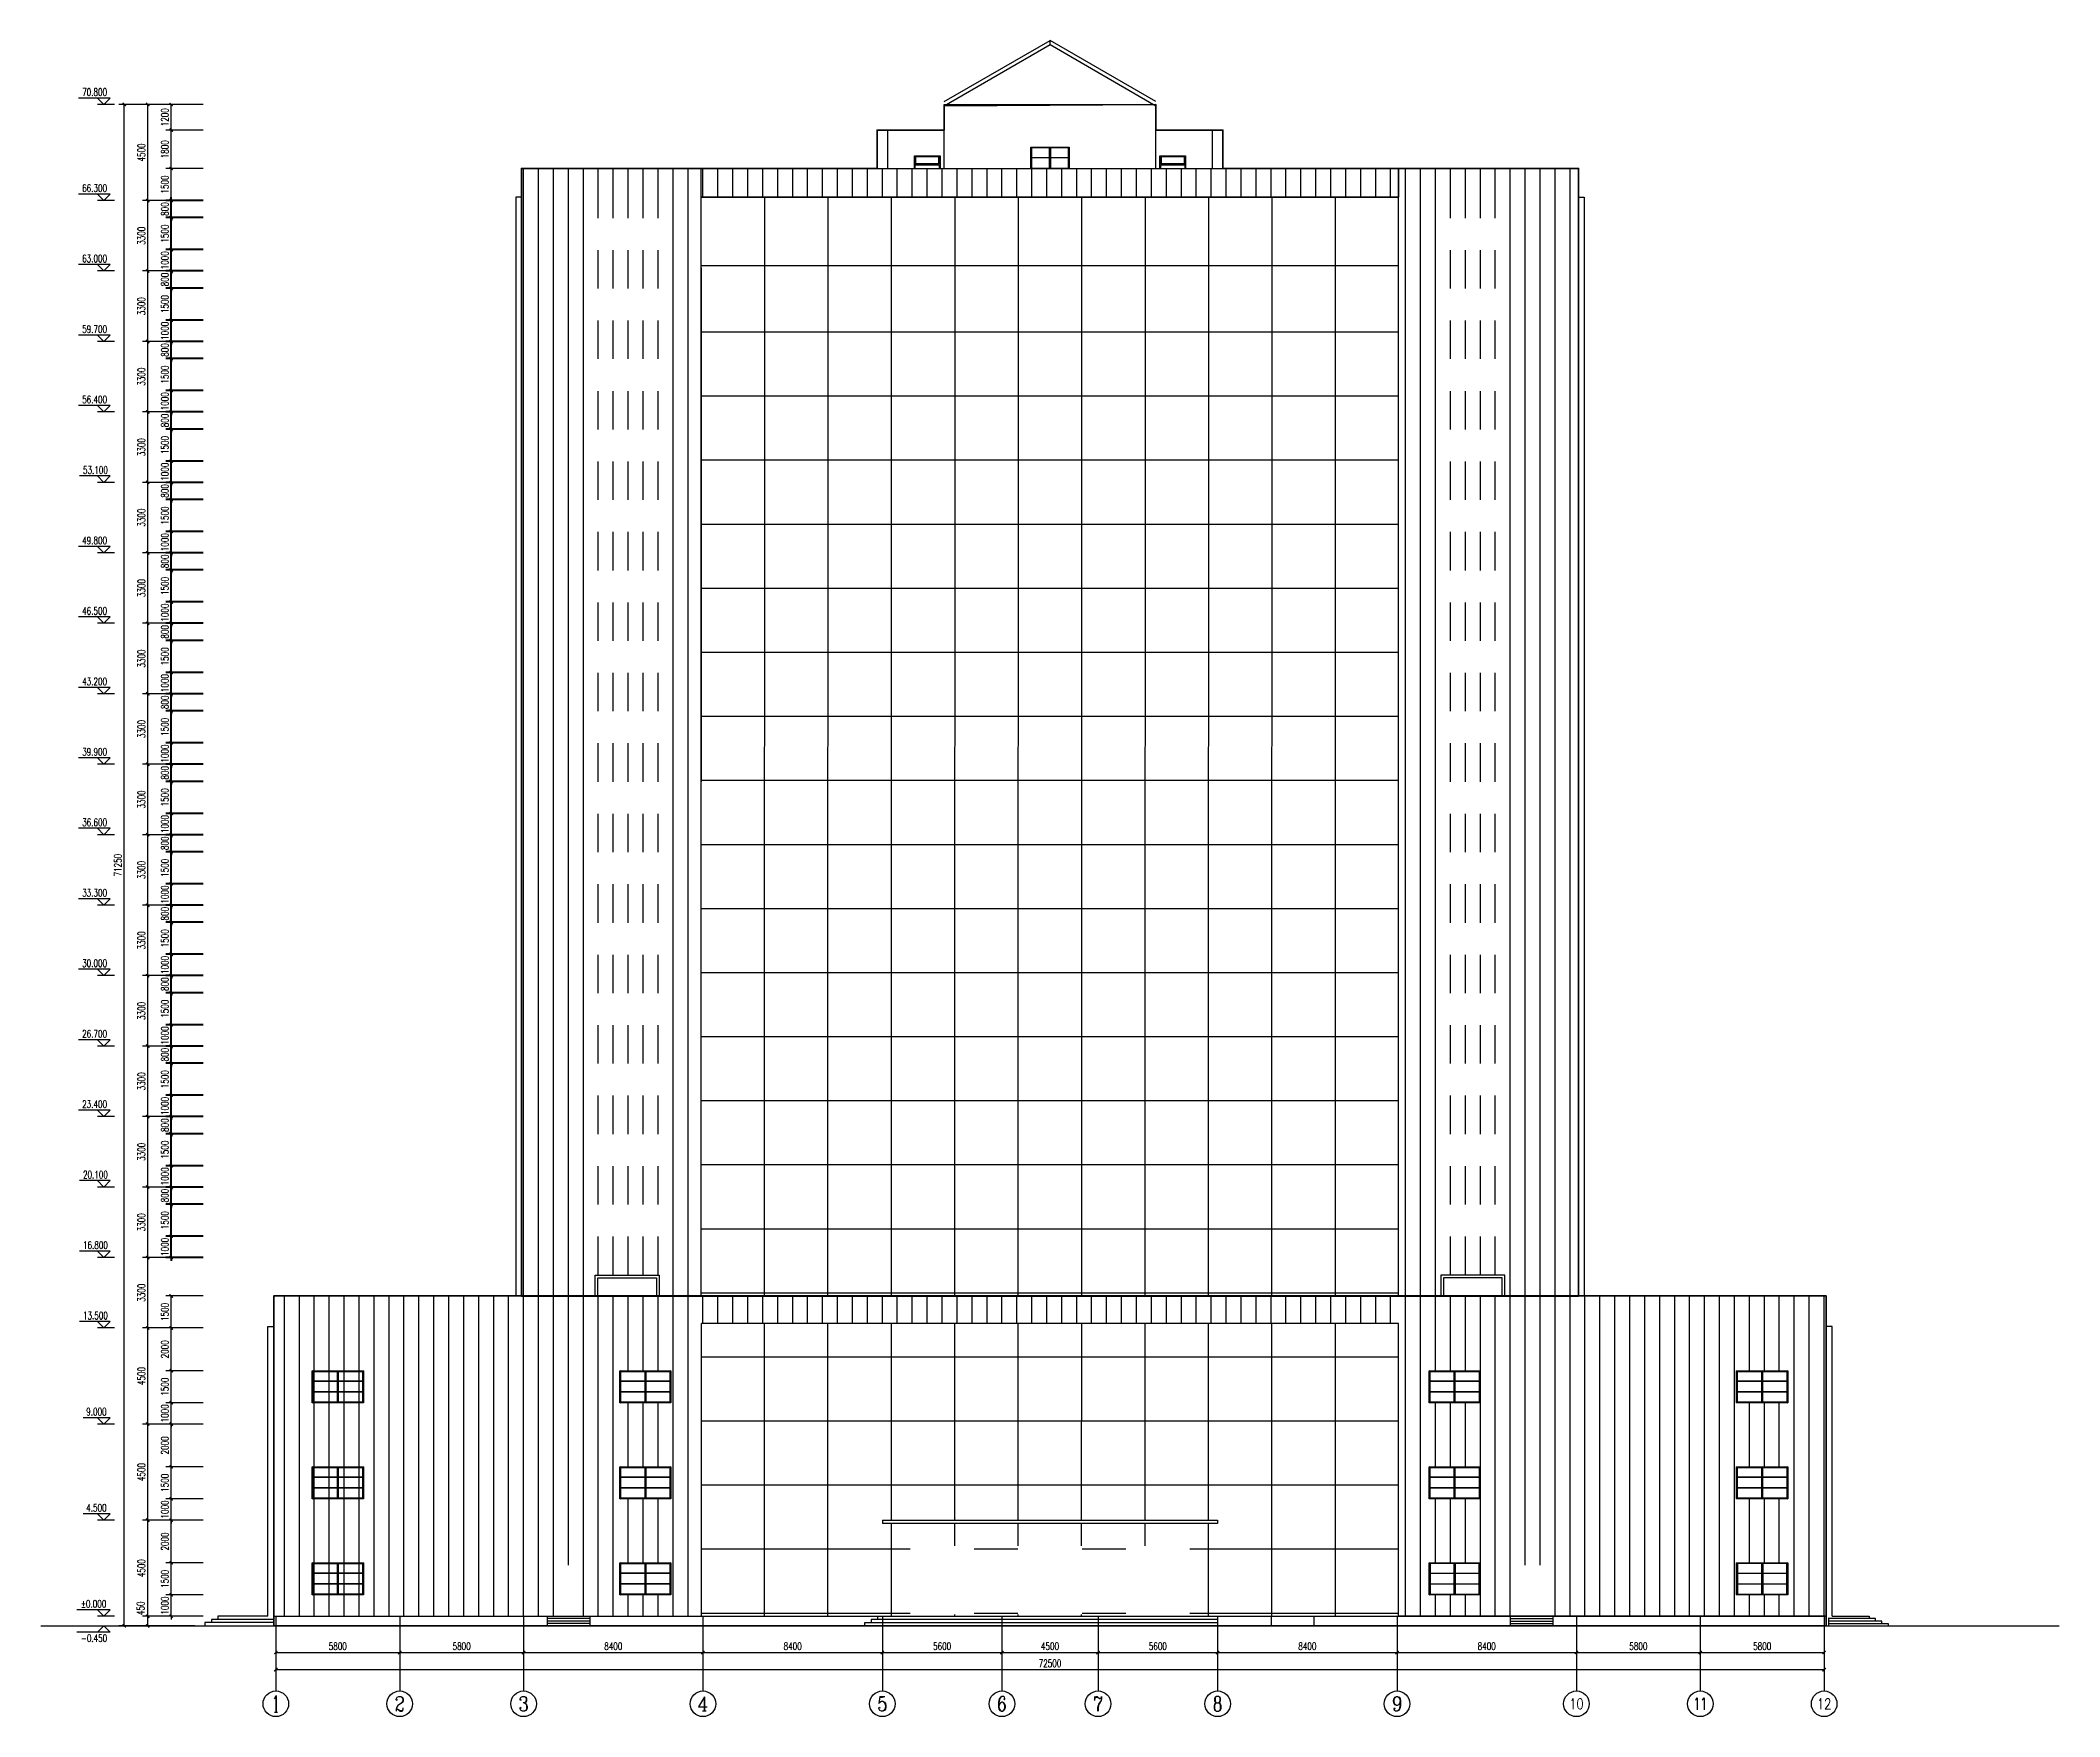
# Model space of a CAD drawing. Extents: x -22625 to 71925, y -4700 to 73800.
import ezdxf
from ezdxf.enums import TextEntityAlignment as Align

# ---------------------------------------------------------------- set-up
doc = ezdxf.new("R2010")
doc.units = 0
doc.header["$LTSCALE"] = 1000
doc.header["$MEASUREMENT"] = 0
for name, color, linetype in [('3T_GLASS', 5, 'Continuous'), ('AXIS', 3, 'Continuous'), ('AXIS_TEXT', 7, 'Continuous'), ('DIM_ELEV', 3, 'Continuous'), ('E_CURTWALL', 93, 'Continuous'), ('E_FLOOR', 4, 'Continuous'), ('E_LINE', 7, 'Continuous'), ('E_ROOF', 4, 'Continuous'), ('E_STAIR', 2, 'Continuous'), ('E_WINDOW', 4, 'Continuous'), ('PUB_DIM', 3, 'Continuous'), ('PUB_TEXT', 7, 'Continuous'), ('WALL', 160, 'Continuous')]:
    doc.layers.add(name, color=color, linetype=linetype)
doc.layers.add('DOTE', color=1, linetype='Continuous', plot=False)
doc.layers.add('outline', color=20, linetype='Continuous', lineweight=50)
doc.styles.add('_TCH_AXIS', font='COMPLEX', dxfattribs={"bigfont": 'GBCBIG'})
doc.styles.add('_TCH_DIM', font='SIMPLEX', dxfattribs={"bigfont": 'GBCBIG'})
doc.styles.add('_TCH_DIM_T3', font='SIMPLEX', dxfattribs={"width": 0.705882, "bigfont": 'GBCBIG'})
doc.dimstyles.new('_TCH_ARCH&&100', dxfattribs={"dimtxt": 297.5, "dimasz": 100, "dimexe": 250, "dimexo": 300, "dimgap": 126.25, "dimtad": 1, "dimdec": 0, "dimzin": 0, "dimdsep": 46, "dimtxsty": '_TCH_DIM_T3', "dimblk": 'ARCHTICK', "dimcen": 0.09, "dimclrt": 7, "dimazin": 2, "dimtfac": 1, "dimtdec": 0, "dimtix": 1, "dimtmove": 2, "dimatfit": 3, "dimfxl": 1, "dimtolj": 1, "dimtzin": 0, "dimarcsym": 0})
pattern_1 = [(90, (0, 0), (-700, 4e-14), [])]

msp = doc.modelspace()

# ---------------------------------------------------------------- texts
at = {"layer": 'AXIS_TEXT', "style": '_TCH_AXIS'}
for s, height, p, p2 in [('1', 772.1, (-11765.4, -4486), (-11434.6, -4486)), ('2', 698.9, (-6033, -4449.5), (-5567, -4449.5)), ('3', 698.9, (-233, -4449.5), (233, -4449.5)), ('4', 668.2, (8145.5, -4434.1), (8654.5, -4434.1)), ('5', 698.9, (16567, -4449.5), (17033, -4449.5)), ('6', 698.9, (22167, -4449.5), (22633, -4449.5)), ('7', 698.9, (26667, -4449.5), (27133, -4449.5)), ('8', 698.9, (32267, -4449.5), (32733, -4449.5)), ('9', 698.9, (40667, -4449.5), (41133, -4449.5)), ('10', 492.67, (48959.8, -4346.3), (49640.2, -4346.3)), ('11', 553.14, (54783.9, -4376.6), (55416.1, -4376.6)), ('12', 492.67, (60559.8, -4346.3), (61240.2, -4346.3))]:
    msp.add_text(s, height=height, dxfattribs=at).set_placement(p, p2, align=Align.FIT)
at = {"layer": 'PUB_TEXT', "style": '_TCH_DIM', "width": 0.705882}
for s, p in [('70.800', (-20668, 71205)), ('66.300', (-20668, 66705)), ('63.000', (-20668, 63405)), ('59.700', (-20668, 60105)), ('56.400', (-20668, 56805)), ('53.100', (-20630, 53505)), ('49.800', (-20668, 50205)), ('46.500', (-20668, 46905)), ('43.200', (-20668, 43605)), ('39.900', (-20668, 40305)), ('36.600', (-20668, 37005)), ('33.300', (-20668, 33705)), ('30.000', (-20668, 30405)), ('26.700', (-20668, 27105)), ('23.400', (-20668, 23805)), ('20.100', (-20630, 20505)), ('16.800', (-20630, 17205)), ('13.500', (-20630, 13905)), ('9.000', (-20478, 9405)), ('4.500', (-20478, 4905)), ('%%P0.000', (-20725, 405)), ('-0.450', (-20725, -1205))]:
    msp.add_text(s, height=350, dxfattribs=at).set_placement(p)

# ---------------------------------------------------------------- blocks, each defined once
blk = doc.blocks.new('*U2')
at = {"layer": 'E_WINDOW'}
for p, q in [((48, 1467), (0, 1500)), ((0, 1500), (2400, 1500)), ((0, 0), (0, 1500)), ((48, 1467), (2352, 1467)), ((48, 33), (48, 1467)), ((1176, 1013), (48, 1013)), ((48, 996), (48, 1013)), ((1176, 996), (48, 996)), ((1176, 1466), (1176, 34)), ((1176, 1466), (1224, 1466)), ((1224, 1466), (1224, 34)), ((2352, 1013), (1224, 1013)), ((2352, 996), (1224, 996)), ((2400, 1500), (2352, 1467)), ((2352, 1467), (2352, 33)), ((2352, 1013), (2352, 996)), ((2400, 1500), (2400, 0)), ((0, 0), (48, 33)), ((2400, 0), (0, 0)), ((1176, 517), (48, 517)), ((48, 500), (48, 517)), ((1176, 500), (48, 500)), ((2352, 33), (48, 33)), ((1224, 34), (1176, 34)), ((2352, 517), (1224, 517)), ((2352, 500), (1224, 500)), ((2352, 517), (2352, 500)), ((2400, 0), (2352, 33))]:
    blk.add_line(p, q, dxfattribs=at)
blk = doc.blocks.new('*U3')
at = {"layer": 'E_WINDOW'}
for p, q in [((48, 1467), (0, 1500)), ((0, 1500), (2400, 1500)), ((0, 0), (0, 1500)), ((48, 1467), (2352, 1467)), ((48, 33), (48, 1467)), ((1176, 1013), (48, 1013)), ((48, 996), (48, 1013)), ((1176, 996), (48, 996)), ((1176, 1466), (1176, 34)), ((1176, 1466), (1224, 1466)), ((1224, 1466), (1224, 34)), ((2352, 1013), (1224, 1013)), ((2352, 996), (1224, 996)), ((2400, 1500), (2352, 1467)), ((2352, 1467), (2352, 33)), ((2352, 1013), (2352, 996)), ((2400, 1500), (2400, 0)), ((0, 0), (48, 33)), ((2400, 0), (0, 0)), ((1176, 517), (48, 517)), ((48, 500), (48, 517)), ((1176, 500), (48, 500)), ((2352, 33), (48, 33)), ((1224, 34), (1176, 34)), ((2352, 517), (1224, 517)), ((2352, 500), (1224, 500)), ((2352, 517), (2352, 500)), ((2400, 0), (2352, 33))]:
    blk.add_line(p, q, dxfattribs=at)
blk = doc.blocks.new('*U4')
at = {"layer": 'E_WINDOW'}
for p, q in [((48, 1467), (0, 1500)), ((0, 1500), (2400, 1500)), ((0, 0), (0, 1500)), ((2352, 1467), (48, 1467)), ((48, 1467), (48, 33)), ((48, 996), (48, 1013)), ((48, 1013), (1176, 1013)), ((1176, 996), (48, 996)), ((1176, 34), (1176, 1466)), ((1176, 1466), (1224, 1466)), ((1224, 1466), (1224, 34)), ((1224, 1013), (2352, 1013)), ((2352, 996), (1224, 996)), ((2400, 1500), (2352, 1467)), ((2352, 33), (2352, 1467)), ((2352, 1013), (2352, 996)), ((2400, 1500), (2400, 0)), ((0, 0), (48, 33)), ((2400, 0), (0, 0)), ((48, 500), (48, 517)), ((48, 517), (1176, 517)), ((1176, 500), (48, 500)), ((48, 33), (2352, 33)), ((1224, 34), (1176, 34)), ((1224, 517), (2352, 517)), ((2352, 500), (1224, 500)), ((2352, 517), (2352, 500)), ((2400, 0), (2352, 33))]:
    blk.add_line(p, q, dxfattribs=at)
blk = doc.blocks.new('*U5')
at = {"layer": 'E_WINDOW'}
for p, q in [((48, 1467), (0, 1500)), ((0, 1500), (2400, 1500)), ((0, 0), (0, 1500)), ((2352, 1467), (48, 1467)), ((48, 1467), (48, 33)), ((48, 996), (48, 1013)), ((48, 1013), (1176, 1013)), ((1176, 996), (48, 996)), ((1176, 34), (1176, 1466)), ((1176, 1466), (1224, 1466)), ((1224, 1466), (1224, 34)), ((1224, 1013), (2352, 1013)), ((2352, 996), (1224, 996)), ((2400, 1500), (2352, 1467)), ((2352, 33), (2352, 1467)), ((2352, 1013), (2352, 996)), ((2400, 1500), (2400, 0)), ((0, 0), (48, 33)), ((2400, 0), (0, 0)), ((48, 500), (48, 517)), ((48, 517), (1176, 517)), ((1176, 500), (48, 500)), ((48, 33), (2352, 33)), ((1224, 34), (1176, 34)), ((1224, 517), (2352, 517)), ((2352, 500), (1224, 500)), ((2352, 517), (2352, 500)), ((2400, 0), (2352, 33))]:
    blk.add_line(p, q, dxfattribs=at)
blk = doc.blocks.new('*U6')
at = {"layer": 'E_WINDOW'}
for p, q in [((48, 1467), (0, 1500)), ((0, 1500), (2400, 1500)), ((0, 0), (0, 1500)), ((48, 1467), (2352, 1467)), ((48, 33), (48, 1467)), ((1176, 1013), (48, 1013)), ((48, 996), (48, 1013)), ((1176, 996), (48, 996)), ((1176, 1466), (1176, 34)), ((1176, 1466), (1224, 1466)), ((1224, 1466), (1224, 34)), ((2352, 1013), (1224, 1013)), ((2352, 996), (1224, 996)), ((2400, 1500), (2352, 1467)), ((2352, 1467), (2352, 33)), ((2352, 1013), (2352, 996)), ((2400, 1500), (2400, 0)), ((0, 0), (48, 33)), ((2400, 0), (0, 0)), ((1176, 517), (48, 517)), ((48, 500), (48, 517)), ((1176, 500), (48, 500)), ((2352, 33), (48, 33)), ((1224, 34), (1176, 34)), ((2352, 517), (1224, 517)), ((2352, 500), (1224, 500)), ((2352, 517), (2352, 500)), ((2400, 0), (2352, 33))]:
    blk.add_line(p, q, dxfattribs=at)
blk = doc.blocks.new('*U7')
at = {"layer": 'E_WINDOW'}
for p, q in [((48, 1467), (0, 1500)), ((0, 1500), (2400, 1500)), ((0, 0), (0, 1500)), ((48, 1467), (2352, 1467)), ((48, 33), (48, 1467)), ((1176, 1013), (48, 1013)), ((48, 996), (48, 1013)), ((1176, 996), (48, 996)), ((1176, 1466), (1176, 34)), ((1176, 1466), (1224, 1466)), ((1224, 1466), (1224, 34)), ((2352, 1013), (1224, 1013)), ((2352, 996), (1224, 996)), ((2400, 1500), (2352, 1467)), ((2352, 1467), (2352, 33)), ((2352, 1013), (2352, 996)), ((2400, 1500), (2400, 0)), ((0, 0), (48, 33)), ((2400, 0), (0, 0)), ((1176, 517), (48, 517)), ((48, 500), (48, 517)), ((1176, 500), (48, 500)), ((2352, 33), (48, 33)), ((1224, 34), (1176, 34)), ((2352, 517), (1224, 517)), ((2352, 500), (1224, 500)), ((2352, 517), (2352, 500)), ((2400, 0), (2352, 33))]:
    blk.add_line(p, q, dxfattribs=at)
blk = doc.blocks.new('*U8')
at = {"layer": 'E_WINDOW'}
for p, q in [((48, 1467), (0, 1500)), ((0, 1500), (2400, 1500)), ((0, 0), (0, 1500)), ((48, 1467), (2352, 1467)), ((48, 33), (48, 1467)), ((1176, 1013), (48, 1013)), ((48, 996), (48, 1013)), ((1176, 996), (48, 996)), ((1176, 34), (1176, 1466)), ((1176, 1466), (1224, 1466)), ((1224, 34), (1224, 1466)), ((2352, 1013), (1224, 1013)), ((2352, 996), (1224, 996)), ((2400, 1500), (2352, 1467)), ((2352, 1467), (2352, 33)), ((2352, 1013), (2352, 996)), ((2400, 1500), (2400, 0)), ((48, 33), (0, 0)), ((2400, 0), (0, 0)), ((1176, 517), (48, 517)), ((48, 500), (48, 517)), ((1176, 500), (48, 500)), ((2352, 33), (48, 33)), ((1224, 34), (1176, 34)), ((2352, 517), (1224, 517)), ((2352, 500), (1224, 500)), ((2352, 517), (2352, 500)), ((2352, 33), (2400, 0))]:
    blk.add_line(p, q, dxfattribs=at)
blk = doc.blocks.new('*U9')
at = {"layer": 'E_WINDOW'}
for p, q in [((48, 1467), (0, 1500)), ((0, 1500), (2400, 1500)), ((0, 0), (0, 1500)), ((48, 1467), (2352, 1467)), ((48, 33), (48, 1467)), ((1176, 1013), (48, 1013)), ((48, 996), (48, 1013)), ((1176, 996), (48, 996)), ((1176, 34), (1176, 1466)), ((1176, 1466), (1224, 1466)), ((1224, 34), (1224, 1466)), ((2352, 1013), (1224, 1013)), ((2352, 996), (1224, 996)), ((2400, 1500), (2352, 1467)), ((2352, 1467), (2352, 33)), ((2352, 1013), (2352, 996)), ((2400, 1500), (2400, 0)), ((48, 33), (0, 0)), ((2400, 0), (0, 0)), ((1176, 517), (48, 517)), ((48, 500), (48, 517)), ((1176, 500), (48, 500)), ((2352, 33), (48, 33)), ((1224, 34), (1176, 34)), ((2352, 517), (1224, 517)), ((2352, 500), (1224, 500)), ((2352, 517), (2352, 500)), ((2352, 33), (2400, 0))]:
    blk.add_line(p, q, dxfattribs=at)
blk = doc.blocks.new('*U10')
at = {"layer": 'E_WINDOW'}
for p, q in [((48, 1467), (0, 1500)), ((0, 1500), (2400, 1500)), ((0, 0), (0, 1500)), ((48, 1467), (2352, 1467)), ((48, 33), (48, 1467)), ((1176, 1013), (48, 1013)), ((48, 996), (48, 1013)), ((1176, 996), (48, 996)), ((1176, 34), (1176, 1466)), ((1176, 1466), (1224, 1466)), ((1224, 34), (1224, 1466)), ((2352, 1013), (1224, 1013)), ((2352, 996), (1224, 996)), ((2400, 1500), (2352, 1467)), ((2352, 1467), (2352, 33)), ((2352, 1013), (2352, 996)), ((2400, 1500), (2400, 0)), ((48, 33), (0, 0)), ((2400, 0), (0, 0)), ((1176, 517), (48, 517)), ((48, 500), (48, 517)), ((1176, 500), (48, 500)), ((2352, 33), (48, 33)), ((1224, 34), (1176, 34)), ((2352, 517), (1224, 517)), ((2352, 500), (1224, 500)), ((2352, 517), (2352, 500)), ((2352, 33), (2400, 0))]:
    blk.add_line(p, q, dxfattribs=at)
blk = doc.blocks.new('*U11')
at = {"layer": 'E_WINDOW'}
for p, q in [((48, 1467), (0, 1500)), ((0, 1500), (2400, 1500)), ((0, 0), (0, 1500)), ((48, 1467), (2352, 1467)), ((48, 33), (48, 1467)), ((1176, 1013), (48, 1013)), ((48, 996), (48, 1013)), ((1176, 996), (48, 996)), ((1176, 34), (1176, 1466)), ((1176, 1466), (1224, 1466)), ((1224, 34), (1224, 1466)), ((2352, 1013), (1224, 1013)), ((2352, 996), (1224, 996)), ((2400, 1500), (2352, 1467)), ((2352, 1467), (2352, 33)), ((2352, 1013), (2352, 996)), ((2400, 1500), (2400, 0)), ((48, 33), (0, 0)), ((2400, 0), (0, 0)), ((1176, 517), (48, 517)), ((48, 500), (48, 517)), ((1176, 500), (48, 500)), ((2352, 33), (48, 33)), ((1224, 34), (1176, 34)), ((2352, 517), (1224, 517)), ((2352, 500), (1224, 500)), ((2352, 517), (2352, 500)), ((2352, 33), (2400, 0))]:
    blk.add_line(p, q, dxfattribs=at)
blk = doc.blocks.new('*U12')
at = {"layer": 'E_WINDOW'}
for p, q in [((48, 1467), (0, 1500)), ((0, 1500), (2400, 1500)), ((0, 0), (0, 1500)), ((48, 1467), (2352, 1467)), ((48, 33), (48, 1467)), ((1176, 1013), (48, 1013)), ((48, 996), (48, 1013)), ((1176, 996), (48, 996)), ((1176, 1466), (1176, 34)), ((1176, 1466), (1224, 1466)), ((1224, 1466), (1224, 34)), ((2352, 1013), (1224, 1013)), ((2352, 996), (1224, 996)), ((2400, 1500), (2352, 1467)), ((2352, 1467), (2352, 33)), ((2352, 1013), (2352, 996)), ((2400, 1500), (2400, 0)), ((0, 0), (48, 33)), ((2400, 0), (0, 0)), ((1176, 517), (48, 517)), ((48, 500), (48, 517)), ((1176, 500), (48, 500)), ((2352, 33), (48, 33)), ((1224, 34), (1176, 34)), ((2352, 517), (1224, 517)), ((2352, 500), (1224, 500)), ((2352, 517), (2352, 500)), ((2400, 0), (2352, 33))]:
    blk.add_line(p, q, dxfattribs=at)
blk = doc.blocks.new('*U13')
at = {"layer": 'E_WINDOW'}
for p, q in [((48, 1467), (0, 1500)), ((0, 1500), (2400, 1500)), ((0, 0), (0, 1500)), ((48, 1467), (2352, 1467)), ((48, 33), (48, 1467)), ((1176, 1013), (48, 1013)), ((48, 996), (48, 1013)), ((1176, 996), (48, 996)), ((1176, 1466), (1176, 34)), ((1176, 1466), (1224, 1466)), ((1224, 1466), (1224, 34)), ((2352, 1013), (1224, 1013)), ((2352, 996), (1224, 996)), ((2400, 1500), (2352, 1467)), ((2352, 1467), (2352, 33)), ((2352, 1013), (2352, 996)), ((2400, 1500), (2400, 0)), ((0, 0), (48, 33)), ((2400, 0), (0, 0)), ((1176, 517), (48, 517)), ((48, 500), (48, 517)), ((1176, 500), (48, 500)), ((2352, 33), (48, 33)), ((1224, 34), (1176, 34)), ((2352, 517), (1224, 517)), ((2352, 500), (1224, 500)), ((2352, 517), (2352, 500)), ((2400, 0), (2352, 33))]:
    blk.add_line(p, q, dxfattribs=at)
blk = doc.blocks.new('_ArchTick')
at = {"color": 0, "linetype": 'ByBlock', "const_width": 0.4}
blk.add_lwpolyline([(-0.5, -0.5), (0.5, 0.5)], dxfattribs=at)
blk = doc.blocks.new('*D18')
at = {"layer": 'Defpoints', "color": 0, "transparency": 16777216}
for p in [(-16500, 1000), (-14700, 1000), (-14700, 0)]:
    blk.add_point(p, dxfattribs=at)
at = {"layer": 'PUB_DIM', "color": 0, "lineweight": -2, "transparency": 16777216}
for p, q in [((-15000, 1000), (-16750, 1000)), ((-16500, 1000), (-16500, 1150)), ((-16500, 0), (-16500, 1000)), ((-15000, 0), (-16750, 0)), ((-16500, 0), (-16500, -150))]:
    blk.add_line(p, q, dxfattribs=at)
at = {"layer": 'PUB_DIM', "color": 0, "lineweight": -2, "transparency": 16777216, "xscale": 150, "yscale": 150, "zscale": 150}
for p, rotation in [((-16500, 1000), 270), ((-16500, 0), 90)]:
    blk.add_blockref('_ArchTick', p, dxfattribs=dict(at, rotation=rotation))
at = {"layer": 'PUB_DIM', "color": 7, "transparency": 16777216, "insert": (-16795, 500), "char_height": 350, "attachment_point": 5, "rotation": 90, "style": '_TCH_DIM_T3'}
blk.add_mtext('\\A1;1000', dxfattribs=at)
blk = doc.blocks.new('*D19')
at = {"layer": 'Defpoints', "color": 0, "transparency": 16777216}
for p in [(-16500, 2500), (-14700, 2500), (-14700, 1000)]:
    blk.add_point(p, dxfattribs=at)
at = {"layer": 'PUB_DIM', "color": 0, "lineweight": -2, "transparency": 16777216}
for p, q in [((-15000, 2500), (-16750, 2500)), ((-16500, 1000), (-16500, 2500)), ((-15000, 1000), (-16750, 1000))]:
    blk.add_line(p, q, dxfattribs=at)
at = {"layer": 'PUB_DIM', "color": 0, "lineweight": -2, "transparency": 16777216, "xscale": 150, "yscale": 150, "zscale": 150}
for p, rotation in [((-16500, 2500), 90), ((-16500, 1000), 270)]:
    blk.add_blockref('_ArchTick', p, dxfattribs=dict(at, rotation=rotation))
at = {"layer": 'PUB_DIM', "color": 7, "transparency": 16777216, "insert": (-16795, 1750), "char_height": 350, "attachment_point": 5, "rotation": 90, "style": '_TCH_DIM_T3'}
blk.add_mtext('\\A1;1500', dxfattribs=at)
blk = doc.blocks.new('*D20')
at = {"layer": 'Defpoints', "color": 0, "transparency": 16777216}
for p in [(-16500, 4500), (-14700, 4500), (-14700, 2500)]:
    blk.add_point(p, dxfattribs=at)
at = {"layer": 'PUB_DIM', "color": 0, "lineweight": -2, "transparency": 16777216}
for p, q in [((-15000, 4500), (-16750, 4500)), ((-16500, 2500), (-16500, 4500)), ((-15000, 2500), (-16750, 2500))]:
    blk.add_line(p, q, dxfattribs=at)
at = {"layer": 'PUB_DIM', "color": 0, "lineweight": -2, "transparency": 16777216, "xscale": 150, "yscale": 150, "zscale": 150}
for p, rotation in [((-16500, 4500), 90), ((-16500, 2500), 270)]:
    blk.add_blockref('_ArchTick', p, dxfattribs=dict(at, rotation=rotation))
at = {"layer": 'PUB_DIM', "color": 7, "transparency": 16777216, "insert": (-16795, 3500), "char_height": 350, "attachment_point": 5, "rotation": 90, "style": '_TCH_DIM_T3'}
blk.add_mtext('\\A1;2000', dxfattribs=at)
blk = doc.blocks.new('*D21')
at = {"layer": 'Defpoints', "color": 0, "transparency": 16777216}
for p in [(-16500, 5500), (-14700, 5500), (-14700, 4500)]:
    blk.add_point(p, dxfattribs=at)
at = {"layer": 'PUB_DIM', "color": 0, "lineweight": -2, "transparency": 16777216}
for p, q in [((-15000, 5500), (-16750, 5500)), ((-16500, 5500), (-16500, 5650)), ((-16500, 4500), (-16500, 5500)), ((-15000, 4500), (-16750, 4500)), ((-16500, 4500), (-16500, 4350))]:
    blk.add_line(p, q, dxfattribs=at)
at = {"layer": 'PUB_DIM', "color": 0, "lineweight": -2, "transparency": 16777216, "xscale": 150, "yscale": 150, "zscale": 150}
for p, rotation in [((-16500, 5500), 270), ((-16500, 4500), 90)]:
    blk.add_blockref('_ArchTick', p, dxfattribs=dict(at, rotation=rotation))
at = {"layer": 'PUB_DIM', "color": 7, "transparency": 16777216, "insert": (-16795, 5000), "char_height": 350, "attachment_point": 5, "rotation": 90, "style": '_TCH_DIM_T3'}
blk.add_mtext('\\A1;1000', dxfattribs=at)
blk = doc.blocks.new('*D22')
at = {"layer": 'Defpoints', "color": 0, "transparency": 16777216}
for p in [(-16500, 7000), (-14700, 7000), (-14700, 5500)]:
    blk.add_point(p, dxfattribs=at)
at = {"layer": 'PUB_DIM', "color": 0, "lineweight": -2, "transparency": 16777216}
for p, q in [((-15000, 7000), (-16750, 7000)), ((-16500, 5500), (-16500, 7000)), ((-15000, 5500), (-16750, 5500))]:
    blk.add_line(p, q, dxfattribs=at)
at = {"layer": 'PUB_DIM', "color": 0, "lineweight": -2, "transparency": 16777216, "xscale": 150, "yscale": 150, "zscale": 150}
for p, rotation in [((-16500, 7000), 90), ((-16500, 5500), 270)]:
    blk.add_blockref('_ArchTick', p, dxfattribs=dict(at, rotation=rotation))
at = {"layer": 'PUB_DIM', "color": 7, "transparency": 16777216, "insert": (-16795, 6250), "char_height": 350, "attachment_point": 5, "rotation": 90, "style": '_TCH_DIM_T3'}
blk.add_mtext('\\A1;1500', dxfattribs=at)
blk = doc.blocks.new('*D23')
at = {"layer": 'Defpoints', "color": 0, "transparency": 16777216}
for p in [(-16500, 9000), (-14700, 9000), (-14700, 7000)]:
    blk.add_point(p, dxfattribs=at)
at = {"layer": 'PUB_DIM', "color": 0, "lineweight": -2, "transparency": 16777216}
for p, q in [((-15000, 9000), (-16750, 9000)), ((-16500, 7000), (-16500, 9000)), ((-15000, 7000), (-16750, 7000))]:
    blk.add_line(p, q, dxfattribs=at)
at = {"layer": 'PUB_DIM', "color": 0, "lineweight": -2, "transparency": 16777216, "xscale": 150, "yscale": 150, "zscale": 150}
for p, rotation in [((-16500, 9000), 90), ((-16500, 7000), 270)]:
    blk.add_blockref('_ArchTick', p, dxfattribs=dict(at, rotation=rotation))
at = {"layer": 'PUB_DIM', "color": 7, "transparency": 16777216, "insert": (-16795, 8000), "char_height": 350, "attachment_point": 5, "rotation": 90, "style": '_TCH_DIM_T3'}
blk.add_mtext('\\A1;2000', dxfattribs=at)
blk = doc.blocks.new('*D24')
at = {"layer": 'Defpoints', "color": 0, "transparency": 16777216}
for p in [(-16500, 10000), (-14700, 10000), (-14700, 9000)]:
    blk.add_point(p, dxfattribs=at)
at = {"layer": 'PUB_DIM', "color": 0, "lineweight": -2, "transparency": 16777216}
for p, q in [((-15000, 10000), (-16750, 10000)), ((-16500, 10000), (-16500, 10150)), ((-16500, 9000), (-16500, 10000)), ((-15000, 9000), (-16750, 9000)), ((-16500, 9000), (-16500, 8850))]:
    blk.add_line(p, q, dxfattribs=at)
at = {"layer": 'PUB_DIM', "color": 0, "lineweight": -2, "transparency": 16777216, "xscale": 150, "yscale": 150, "zscale": 150}
for p, rotation in [((-16500, 10000), 270), ((-16500, 9000), 90)]:
    blk.add_blockref('_ArchTick', p, dxfattribs=dict(at, rotation=rotation))
at = {"layer": 'PUB_DIM', "color": 7, "transparency": 16777216, "insert": (-16795, 9500), "char_height": 350, "attachment_point": 5, "rotation": 90, "style": '_TCH_DIM_T3'}
blk.add_mtext('\\A1;1000', dxfattribs=at)
blk = doc.blocks.new('*D25')
at = {"layer": 'Defpoints', "color": 0, "transparency": 16777216}
for p in [(-16500, 11500), (-14700, 11500), (-14700, 10000)]:
    blk.add_point(p, dxfattribs=at)
at = {"layer": 'PUB_DIM', "color": 0, "lineweight": -2, "transparency": 16777216}
for p, q in [((-15000, 11500), (-16750, 11500)), ((-16500, 10000), (-16500, 11500)), ((-15000, 10000), (-16750, 10000))]:
    blk.add_line(p, q, dxfattribs=at)
at = {"layer": 'PUB_DIM', "color": 0, "lineweight": -2, "transparency": 16777216, "xscale": 150, "yscale": 150, "zscale": 150}
for p, rotation in [((-16500, 11500), 90), ((-16500, 10000), 270)]:
    blk.add_blockref('_ArchTick', p, dxfattribs=dict(at, rotation=rotation))
at = {"layer": 'PUB_DIM', "color": 7, "transparency": 16777216, "insert": (-16795, 10750), "char_height": 350, "attachment_point": 5, "rotation": 90, "style": '_TCH_DIM_T3'}
blk.add_mtext('\\A1;1500', dxfattribs=at)
blk = doc.blocks.new('*D26')
at = {"layer": 'Defpoints', "color": 0, "transparency": 16777216}
for p in [(-16500, 13500), (-14700, 13500), (-14700, 11500)]:
    blk.add_point(p, dxfattribs=at)
at = {"layer": 'PUB_DIM', "color": 0, "lineweight": -2, "transparency": 16777216}
for p, q in [((-15000, 13500), (-16750, 13500)), ((-16500, 11500), (-16500, 13500)), ((-15000, 11500), (-16750, 11500))]:
    blk.add_line(p, q, dxfattribs=at)
at = {"layer": 'PUB_DIM', "color": 0, "lineweight": -2, "transparency": 16777216, "xscale": 150, "yscale": 150, "zscale": 150}
for p, rotation in [((-16500, 13500), 90), ((-16500, 11500), 270)]:
    blk.add_blockref('_ArchTick', p, dxfattribs=dict(at, rotation=rotation))
at = {"layer": 'PUB_DIM', "color": 7, "transparency": 16777216, "insert": (-16795, 12500), "char_height": 350, "attachment_point": 5, "rotation": 90, "style": '_TCH_DIM_T3'}
blk.add_mtext('\\A1;2000', dxfattribs=at)
blk = doc.blocks.new('*D27')
at = {"layer": 'Defpoints', "color": 0, "transparency": 16777216}
for p in [(-16500, 67800), (-14700, 67800), (-14700, 66300)]:
    blk.add_point(p, dxfattribs=at)
at = {"layer": 'PUB_DIM', "color": 0, "lineweight": -2, "transparency": 16777216}
for p, q in [((-15000, 67800), (-16750, 67800)), ((-16500, 66300), (-16500, 67800)), ((-15000, 66300), (-16750, 66300))]:
    blk.add_line(p, q, dxfattribs=at)
at = {"layer": 'PUB_DIM', "color": 0, "lineweight": -2, "transparency": 16777216, "xscale": 150, "yscale": 150, "zscale": 150}
for p, rotation in [((-16500, 67800), 90), ((-16500, 66300), 270)]:
    blk.add_blockref('_ArchTick', p, dxfattribs=dict(at, rotation=rotation))
at = {"layer": 'PUB_DIM', "color": 7, "transparency": 16777216, "insert": (-16795, 67050), "char_height": 350, "attachment_point": 5, "rotation": 90, "style": '_TCH_DIM_T3'}
blk.add_mtext('\\A1;1500', dxfattribs=at)
blk = doc.blocks.new('*D28')
at = {"layer": 'Defpoints', "color": 0, "transparency": 16777216}
for p in [(-16500, 69600), (-14700, 69600), (-14700, 67800)]:
    blk.add_point(p, dxfattribs=at)
at = {"layer": 'PUB_DIM', "color": 0, "lineweight": -2, "transparency": 16777216}
for p, q in [((-15000, 69600), (-16750, 69600)), ((-16500, 67800), (-16500, 69600)), ((-15000, 67800), (-16750, 67800))]:
    blk.add_line(p, q, dxfattribs=at)
at = {"layer": 'PUB_DIM', "color": 0, "lineweight": -2, "transparency": 16777216, "xscale": 150, "yscale": 150, "zscale": 150}
for p, rotation in [((-16500, 69600), 90), ((-16500, 67800), 270)]:
    blk.add_blockref('_ArchTick', p, dxfattribs=dict(at, rotation=rotation))
at = {"layer": 'PUB_DIM', "color": 7, "transparency": 16777216, "insert": (-16795, 68700), "char_height": 350, "attachment_point": 5, "rotation": 90, "style": '_TCH_DIM_T3'}
blk.add_mtext('\\A1;1800', dxfattribs=at)
blk = doc.blocks.new('*D29')
at = {"layer": 'Defpoints', "color": 0, "transparency": 16777216}
for p in [(-17600, 70800), (-15100, 70800), (-15100, 66300)]:
    blk.add_point(p, dxfattribs=at)
at = {"layer": 'PUB_DIM', "color": 0, "lineweight": -2, "transparency": 16777216}
for p, q in [((-15400, 70800), (-17850, 70800)), ((-17600, 66300), (-17600, 70800)), ((-15400, 66300), (-17850, 66300))]:
    blk.add_line(p, q, dxfattribs=at)
at = {"layer": 'PUB_DIM', "color": 0, "lineweight": -2, "transparency": 16777216, "xscale": 150, "yscale": 150, "zscale": 150}
for p, rotation in [((-17600, 70800), 90), ((-17600, 66300), 270)]:
    blk.add_blockref('_ArchTick', p, dxfattribs=dict(at, rotation=rotation))
at = {"layer": 'PUB_DIM', "color": 7, "transparency": 16777216, "insert": (-17895, 68550), "char_height": 350, "attachment_point": 5, "rotation": 90, "style": '_TCH_DIM_T3'}
blk.add_mtext('\\A1;4500', dxfattribs=at)
blk = doc.blocks.new('*D30')
at = {"layer": 'Defpoints', "color": 0, "transparency": 16777216}
for p in [(-17600, 66300), (-15100, 66300), (-15100, 63000)]:
    blk.add_point(p, dxfattribs=at)
at = {"layer": 'PUB_DIM', "color": 0, "lineweight": -2, "transparency": 16777216}
for p, q in [((-15400, 66300), (-17850, 66300)), ((-17600, 63000), (-17600, 66300)), ((-15400, 63000), (-17850, 63000))]:
    blk.add_line(p, q, dxfattribs=at)
at = {"layer": 'PUB_DIM', "color": 0, "lineweight": -2, "transparency": 16777216, "xscale": 150, "yscale": 150, "zscale": 150}
for p, rotation in [((-17600, 66300), 90), ((-17600, 63000), 270)]:
    blk.add_blockref('_ArchTick', p, dxfattribs=dict(at, rotation=rotation))
at = {"layer": 'PUB_DIM', "color": 7, "transparency": 16777216, "insert": (-17895, 64650), "char_height": 350, "attachment_point": 5, "rotation": 90, "style": '_TCH_DIM_T3'}
blk.add_mtext('\\A1;3300', dxfattribs=at)
blk = doc.blocks.new('*D31')
at = {"layer": 'Defpoints', "color": 0, "transparency": 16777216}
for p in [(-17600, 63000), (-15100, 63000), (-15100, 59700)]:
    blk.add_point(p, dxfattribs=at)
at = {"layer": 'PUB_DIM', "color": 0, "lineweight": -2, "transparency": 16777216}
for p, q in [((-15400, 63000), (-17850, 63000)), ((-17600, 59700), (-17600, 63000)), ((-15400, 59700), (-17850, 59700))]:
    blk.add_line(p, q, dxfattribs=at)
at = {"layer": 'PUB_DIM', "color": 0, "lineweight": -2, "transparency": 16777216, "xscale": 150, "yscale": 150, "zscale": 150}
for p, rotation in [((-17600, 63000), 90), ((-17600, 59700), 270)]:
    blk.add_blockref('_ArchTick', p, dxfattribs=dict(at, rotation=rotation))
at = {"layer": 'PUB_DIM', "color": 7, "transparency": 16777216, "insert": (-17895, 61350), "char_height": 350, "attachment_point": 5, "rotation": 90, "style": '_TCH_DIM_T3'}
blk.add_mtext('\\A1;3300', dxfattribs=at)
blk = doc.blocks.new('*D32')
at = {"layer": 'Defpoints', "color": 0, "transparency": 16777216}
for p in [(-17600, 59700), (-15100, 59700), (-15100, 56400)]:
    blk.add_point(p, dxfattribs=at)
at = {"layer": 'PUB_DIM', "color": 0, "lineweight": -2, "transparency": 16777216}
for p, q in [((-15400, 59700), (-17850, 59700)), ((-17600, 56400), (-17600, 59700)), ((-15400, 56400), (-17850, 56400))]:
    blk.add_line(p, q, dxfattribs=at)
at = {"layer": 'PUB_DIM', "color": 0, "lineweight": -2, "transparency": 16777216, "xscale": 150, "yscale": 150, "zscale": 150}
for p, rotation in [((-17600, 59700), 90), ((-17600, 56400), 270)]:
    blk.add_blockref('_ArchTick', p, dxfattribs=dict(at, rotation=rotation))
at = {"layer": 'PUB_DIM', "color": 7, "transparency": 16777216, "insert": (-17895, 58050), "char_height": 350, "attachment_point": 5, "rotation": 90, "style": '_TCH_DIM_T3'}
blk.add_mtext('\\A1;3300', dxfattribs=at)
blk = doc.blocks.new('*D33')
at = {"layer": 'Defpoints', "color": 0, "transparency": 16777216}
for p in [(-17600, 53100), (-15100, 53100), (-15100, 49800)]:
    blk.add_point(p, dxfattribs=at)
at = {"layer": 'PUB_DIM', "color": 0, "lineweight": -2, "transparency": 16777216}
for p, q in [((-15400, 53100), (-17850, 53100)), ((-17600, 49800), (-17600, 53100)), ((-15400, 49800), (-17850, 49800))]:
    blk.add_line(p, q, dxfattribs=at)
at = {"layer": 'PUB_DIM', "color": 0, "lineweight": -2, "transparency": 16777216, "xscale": 150, "yscale": 150, "zscale": 150}
for p, rotation in [((-17600, 53100), 90), ((-17600, 49800), 270)]:
    blk.add_blockref('_ArchTick', p, dxfattribs=dict(at, rotation=rotation))
at = {"layer": 'PUB_DIM', "color": 7, "transparency": 16777216, "insert": (-17895, 51450), "char_height": 350, "attachment_point": 5, "rotation": 90, "style": '_TCH_DIM_T3'}
blk.add_mtext('\\A1;3300', dxfattribs=at)
blk = doc.blocks.new('*D34')
at = {"layer": 'Defpoints', "color": 0, "transparency": 16777216}
for p in [(-17600, 49800), (-15100, 49800), (-15100, 46500)]:
    blk.add_point(p, dxfattribs=at)
at = {"layer": 'PUB_DIM', "color": 0, "lineweight": -2, "transparency": 16777216}
for p, q in [((-15400, 49800), (-17850, 49800)), ((-17600, 46500), (-17600, 49800)), ((-15400, 46500), (-17850, 46500))]:
    blk.add_line(p, q, dxfattribs=at)
at = {"layer": 'PUB_DIM', "color": 0, "lineweight": -2, "transparency": 16777216, "xscale": 150, "yscale": 150, "zscale": 150}
for p, rotation in [((-17600, 49800), 90), ((-17600, 46500), 270)]:
    blk.add_blockref('_ArchTick', p, dxfattribs=dict(at, rotation=rotation))
at = {"layer": 'PUB_DIM', "color": 7, "transparency": 16777216, "insert": (-17895, 48150), "char_height": 350, "attachment_point": 5, "rotation": 90, "style": '_TCH_DIM_T3'}
blk.add_mtext('\\A1;3300', dxfattribs=at)
blk = doc.blocks.new('*D35')
at = {"layer": 'Defpoints', "color": 0, "transparency": 16777216}
for p in [(-17600, 46500), (-15100, 46500), (-15100, 43200)]:
    blk.add_point(p, dxfattribs=at)
at = {"layer": 'PUB_DIM', "color": 0, "lineweight": -2, "transparency": 16777216}
for p, q in [((-15400, 46500), (-17850, 46500)), ((-17600, 43200), (-17600, 46500)), ((-15400, 43200), (-17850, 43200))]:
    blk.add_line(p, q, dxfattribs=at)
at = {"layer": 'PUB_DIM', "color": 0, "lineweight": -2, "transparency": 16777216, "xscale": 150, "yscale": 150, "zscale": 150}
for p, rotation in [((-17600, 46500), 90), ((-17600, 43200), 270)]:
    blk.add_blockref('_ArchTick', p, dxfattribs=dict(at, rotation=rotation))
at = {"layer": 'PUB_DIM', "color": 7, "transparency": 16777216, "insert": (-17895, 44850), "char_height": 350, "attachment_point": 5, "rotation": 90, "style": '_TCH_DIM_T3'}
blk.add_mtext('\\A1;3300', dxfattribs=at)
blk = doc.blocks.new('*D36')
at = {"layer": 'Defpoints', "color": 0, "transparency": 16777216}
for p in [(-17600, 43200), (-15100, 43200), (-15100, 39900)]:
    blk.add_point(p, dxfattribs=at)
at = {"layer": 'PUB_DIM', "color": 0, "lineweight": -2, "transparency": 16777216}
for p, q in [((-15400, 43200), (-17850, 43200)), ((-17600, 39900), (-17600, 43200)), ((-15400, 39900), (-17850, 39900))]:
    blk.add_line(p, q, dxfattribs=at)
at = {"layer": 'PUB_DIM', "color": 0, "lineweight": -2, "transparency": 16777216, "xscale": 150, "yscale": 150, "zscale": 150}
for p, rotation in [((-17600, 43200), 90), ((-17600, 39900), 270)]:
    blk.add_blockref('_ArchTick', p, dxfattribs=dict(at, rotation=rotation))
at = {"layer": 'PUB_DIM', "color": 7, "transparency": 16777216, "insert": (-17895, 41550), "char_height": 350, "attachment_point": 5, "rotation": 90, "style": '_TCH_DIM_T3'}
blk.add_mtext('\\A1;3300', dxfattribs=at)
blk = doc.blocks.new('*D37')
at = {"layer": 'Defpoints', "color": 0, "transparency": 16777216}
for p in [(-17600, 39900), (-15100, 39900), (-15100, 36600)]:
    blk.add_point(p, dxfattribs=at)
at = {"layer": 'PUB_DIM', "color": 0, "lineweight": -2, "transparency": 16777216}
for p, q in [((-15400, 39900), (-17850, 39900)), ((-17600, 36600), (-17600, 39900)), ((-15400, 36600), (-17850, 36600))]:
    blk.add_line(p, q, dxfattribs=at)
at = {"layer": 'PUB_DIM', "color": 0, "lineweight": -2, "transparency": 16777216, "xscale": 150, "yscale": 150, "zscale": 150}
for p, rotation in [((-17600, 39900), 90), ((-17600, 36600), 270)]:
    blk.add_blockref('_ArchTick', p, dxfattribs=dict(at, rotation=rotation))
at = {"layer": 'PUB_DIM', "color": 7, "transparency": 16777216, "insert": (-17895, 38250), "char_height": 350, "attachment_point": 5, "rotation": 90, "style": '_TCH_DIM_T3'}
blk.add_mtext('\\A1;3300', dxfattribs=at)
blk = doc.blocks.new('*D38')
at = {"layer": 'Defpoints', "color": 0, "transparency": 16777216}
for p in [(-17600, 36600), (-15100, 36600), (-15100, 33300)]:
    blk.add_point(p, dxfattribs=at)
at = {"layer": 'PUB_DIM', "color": 0, "lineweight": -2, "transparency": 16777216}
for p, q in [((-15400, 36600), (-17850, 36600)), ((-17600, 33300), (-17600, 36600)), ((-15400, 33300), (-17850, 33300))]:
    blk.add_line(p, q, dxfattribs=at)
at = {"layer": 'PUB_DIM', "color": 0, "lineweight": -2, "transparency": 16777216, "xscale": 150, "yscale": 150, "zscale": 150}
for p, rotation in [((-17600, 36600), 90), ((-17600, 33300), 270)]:
    blk.add_blockref('_ArchTick', p, dxfattribs=dict(at, rotation=rotation))
at = {"layer": 'PUB_DIM', "color": 7, "transparency": 16777216, "insert": (-17895, 34950), "char_height": 350, "attachment_point": 5, "rotation": 90, "style": '_TCH_DIM_T3'}
blk.add_mtext('\\A1;3300', dxfattribs=at)
blk = doc.blocks.new('*D39')
at = {"layer": 'Defpoints', "color": 0, "transparency": 16777216}
for p in [(-17600, 33300), (-15100, 33300), (-15100, 30000)]:
    blk.add_point(p, dxfattribs=at)
at = {"layer": 'PUB_DIM', "color": 0, "lineweight": -2, "transparency": 16777216}
for p, q in [((-15400, 33300), (-17850, 33300)), ((-17600, 30000), (-17600, 33300)), ((-15400, 30000), (-17850, 30000))]:
    blk.add_line(p, q, dxfattribs=at)
at = {"layer": 'PUB_DIM', "color": 0, "lineweight": -2, "transparency": 16777216, "xscale": 150, "yscale": 150, "zscale": 150}
for p, rotation in [((-17600, 33300), 90), ((-17600, 30000), 270)]:
    blk.add_blockref('_ArchTick', p, dxfattribs=dict(at, rotation=rotation))
at = {"layer": 'PUB_DIM', "color": 7, "transparency": 16777216, "insert": (-17895, 31650), "char_height": 350, "attachment_point": 5, "rotation": 90, "style": '_TCH_DIM_T3'}
blk.add_mtext('\\A1;3300', dxfattribs=at)
blk = doc.blocks.new('*D40')
at = {"layer": 'Defpoints', "color": 0, "transparency": 16777216}
for p in [(-17600, 30000), (-15100, 30000), (-15100, 26700)]:
    blk.add_point(p, dxfattribs=at)
at = {"layer": 'PUB_DIM', "color": 0, "lineweight": -2, "transparency": 16777216}
for p, q in [((-15400, 30000), (-17850, 30000)), ((-17600, 26700), (-17600, 30000)), ((-15400, 26700), (-17850, 26700))]:
    blk.add_line(p, q, dxfattribs=at)
at = {"layer": 'PUB_DIM', "color": 0, "lineweight": -2, "transparency": 16777216, "xscale": 150, "yscale": 150, "zscale": 150}
for p, rotation in [((-17600, 30000), 90), ((-17600, 26700), 270)]:
    blk.add_blockref('_ArchTick', p, dxfattribs=dict(at, rotation=rotation))
at = {"layer": 'PUB_DIM', "color": 7, "transparency": 16777216, "insert": (-17895, 28350), "char_height": 350, "attachment_point": 5, "rotation": 90, "style": '_TCH_DIM_T3'}
blk.add_mtext('\\A1;3300', dxfattribs=at)
blk = doc.blocks.new('*D41')
at = {"layer": 'Defpoints', "color": 0, "transparency": 16777216}
for p in [(-17600, 26700), (-15100, 26700), (-15100, 23400)]:
    blk.add_point(p, dxfattribs=at)
at = {"layer": 'PUB_DIM', "color": 0, "lineweight": -2, "transparency": 16777216}
for p, q in [((-15400, 26700), (-17850, 26700)), ((-17600, 23400), (-17600, 26700)), ((-15400, 23400), (-17850, 23400))]:
    blk.add_line(p, q, dxfattribs=at)
at = {"layer": 'PUB_DIM', "color": 0, "lineweight": -2, "transparency": 16777216, "xscale": 150, "yscale": 150, "zscale": 150}
for p, rotation in [((-17600, 26700), 90), ((-17600, 23400), 270)]:
    blk.add_blockref('_ArchTick', p, dxfattribs=dict(at, rotation=rotation))
at = {"layer": 'PUB_DIM', "color": 7, "transparency": 16777216, "insert": (-17895, 25050), "char_height": 350, "attachment_point": 5, "rotation": 90, "style": '_TCH_DIM_T3'}
blk.add_mtext('\\A1;3300', dxfattribs=at)
blk = doc.blocks.new('*D42')
at = {"layer": 'Defpoints', "color": 0, "transparency": 16777216}
for p in [(-17600, 23400), (-15100, 23400), (-15100, 20100)]:
    blk.add_point(p, dxfattribs=at)
at = {"layer": 'PUB_DIM', "color": 0, "lineweight": -2, "transparency": 16777216}
for p, q in [((-15400, 23400), (-17850, 23400)), ((-17600, 20100), (-17600, 23400)), ((-15400, 20100), (-17850, 20100))]:
    blk.add_line(p, q, dxfattribs=at)
at = {"layer": 'PUB_DIM', "color": 0, "lineweight": -2, "transparency": 16777216, "xscale": 150, "yscale": 150, "zscale": 150}
for p, rotation in [((-17600, 23400), 90), ((-17600, 20100), 270)]:
    blk.add_blockref('_ArchTick', p, dxfattribs=dict(at, rotation=rotation))
at = {"layer": 'PUB_DIM', "color": 7, "transparency": 16777216, "insert": (-17895, 21750), "char_height": 350, "attachment_point": 5, "rotation": 90, "style": '_TCH_DIM_T3'}
blk.add_mtext('\\A1;3300', dxfattribs=at)
blk = doc.blocks.new('*D43')
at = {"layer": 'Defpoints', "color": 0, "transparency": 16777216}
for p in [(-17600, 20100), (-15100, 20100), (-15100, 16800)]:
    blk.add_point(p, dxfattribs=at)
at = {"layer": 'PUB_DIM', "color": 0, "lineweight": -2, "transparency": 16777216}
for p, q in [((-15400, 20100), (-17850, 20100)), ((-17600, 16800), (-17600, 20100)), ((-15400, 16800), (-17850, 16800))]:
    blk.add_line(p, q, dxfattribs=at)
at = {"layer": 'PUB_DIM', "color": 0, "lineweight": -2, "transparency": 16777216, "xscale": 150, "yscale": 150, "zscale": 150}
for p, rotation in [((-17600, 20100), 90), ((-17600, 16800), 270)]:
    blk.add_blockref('_ArchTick', p, dxfattribs=dict(at, rotation=rotation))
at = {"layer": 'PUB_DIM', "color": 7, "transparency": 16777216, "insert": (-17895, 18450), "char_height": 350, "attachment_point": 5, "rotation": 90, "style": '_TCH_DIM_T3'}
blk.add_mtext('\\A1;3300', dxfattribs=at)
blk = doc.blocks.new('*D44')
at = {"layer": 'Defpoints', "color": 0, "transparency": 16777216}
for p in [(-17600, 16800), (-15100, 16800), (-15100, 13500)]:
    blk.add_point(p, dxfattribs=at)
at = {"layer": 'PUB_DIM', "color": 0, "lineweight": -2, "transparency": 16777216}
for p, q in [((-15400, 16800), (-17850, 16800)), ((-17600, 13500), (-17600, 16800)), ((-15400, 13500), (-17850, 13500))]:
    blk.add_line(p, q, dxfattribs=at)
at = {"layer": 'PUB_DIM', "color": 0, "lineweight": -2, "transparency": 16777216, "xscale": 150, "yscale": 150, "zscale": 150}
for p, rotation in [((-17600, 16800), 90), ((-17600, 13500), 270)]:
    blk.add_blockref('_ArchTick', p, dxfattribs=dict(at, rotation=rotation))
at = {"layer": 'PUB_DIM', "color": 7, "transparency": 16777216, "insert": (-17895, 15150), "char_height": 350, "attachment_point": 5, "rotation": 90, "style": '_TCH_DIM_T3'}
blk.add_mtext('\\A1;3300', dxfattribs=at)
blk = doc.blocks.new('*D45')
at = {"layer": 'Defpoints', "color": 0, "transparency": 16777216}
for p in [(-17600, 13500), (-15100, 13500), (-15100, 9000)]:
    blk.add_point(p, dxfattribs=at)
at = {"layer": 'PUB_DIM', "color": 0, "lineweight": -2, "transparency": 16777216}
for p, q in [((-15400, 13500), (-17850, 13500)), ((-17600, 9000), (-17600, 13500)), ((-15400, 9000), (-17850, 9000))]:
    blk.add_line(p, q, dxfattribs=at)
at = {"layer": 'PUB_DIM', "color": 0, "lineweight": -2, "transparency": 16777216, "xscale": 150, "yscale": 150, "zscale": 150}
for p, rotation in [((-17600, 13500), 90), ((-17600, 9000), 270)]:
    blk.add_blockref('_ArchTick', p, dxfattribs=dict(at, rotation=rotation))
at = {"layer": 'PUB_DIM', "color": 7, "transparency": 16777216, "insert": (-17895, 11250), "char_height": 350, "attachment_point": 5, "rotation": 90, "style": '_TCH_DIM_T3'}
blk.add_mtext('\\A1;4500', dxfattribs=at)
blk = doc.blocks.new('*D46')
at = {"layer": 'Defpoints', "color": 0, "transparency": 16777216}
for p in [(-17600, 9000), (-15100, 9000), (-15100, 4500)]:
    blk.add_point(p, dxfattribs=at)
at = {"layer": 'PUB_DIM', "color": 0, "lineweight": -2, "transparency": 16777216}
for p, q in [((-15400, 9000), (-17850, 9000)), ((-17600, 4500), (-17600, 9000)), ((-15400, 4500), (-17850, 4500))]:
    blk.add_line(p, q, dxfattribs=at)
at = {"layer": 'PUB_DIM', "color": 0, "lineweight": -2, "transparency": 16777216, "xscale": 150, "yscale": 150, "zscale": 150}
for p, rotation in [((-17600, 9000), 90), ((-17600, 4500), 270)]:
    blk.add_blockref('_ArchTick', p, dxfattribs=dict(at, rotation=rotation))
at = {"layer": 'PUB_DIM', "color": 7, "transparency": 16777216, "insert": (-17895, 6750), "char_height": 350, "attachment_point": 5, "rotation": 90, "style": '_TCH_DIM_T3'}
blk.add_mtext('\\A1;4500', dxfattribs=at)
blk = doc.blocks.new('*D47')
at = {"layer": 'Defpoints', "color": 0, "transparency": 16777216}
for p in [(-17600, 4500), (-15100, 4500), (-15100, 0)]:
    blk.add_point(p, dxfattribs=at)
at = {"layer": 'PUB_DIM', "color": 0, "lineweight": -2, "transparency": 16777216}
for p, q in [((-15400, 4500), (-17850, 4500)), ((-17600, 0), (-17600, 4500)), ((-15400, 0), (-17850, 0))]:
    blk.add_line(p, q, dxfattribs=at)
at = {"layer": 'PUB_DIM', "color": 0, "lineweight": -2, "transparency": 16777216, "xscale": 150, "yscale": 150, "zscale": 150}
for p, rotation in [((-17600, 4500), 90), ((-17600, 0), 270)]:
    blk.add_blockref('_ArchTick', p, dxfattribs=dict(at, rotation=rotation))
at = {"layer": 'PUB_DIM', "color": 7, "transparency": 16777216, "insert": (-17895, 2250), "char_height": 350, "attachment_point": 5, "rotation": 90, "style": '_TCH_DIM_T3'}
blk.add_mtext('\\A1;4500', dxfattribs=at)
blk = doc.blocks.new('*D48')
at = {"layer": 'Defpoints', "color": 0, "transparency": 16777216}
for p in [(-17600, 0), (-15100, 0), (-15100, -450)]:
    blk.add_point(p, dxfattribs=at)
at = {"layer": 'PUB_DIM', "color": 0, "lineweight": -2, "transparency": 16777216}
for p, q in [((-15400, 0), (-17850, 0)), ((-15400, -450), (-17850, -450)), ((-17600, -450), (-17600, 0))]:
    blk.add_line(p, q, dxfattribs=at)
at = {"layer": 'PUB_DIM', "color": 0, "lineweight": -2, "transparency": 16777216, "xscale": 150, "yscale": 150, "zscale": 150}
for p, rotation in [((-17600, 0), 90), ((-17600, -450), 270)]:
    blk.add_blockref('_ArchTick', p, dxfattribs=dict(at, rotation=rotation))
at = {"layer": 'PUB_DIM', "color": 7, "transparency": 16777216, "insert": (-17931, 374), "char_height": 350, "attachment_point": 5, "rotation": 90, "style": '_TCH_DIM_T3'}
blk.add_mtext('\\A1;450', dxfattribs=at)
blk = doc.blocks.new('*D49')
at = {"layer": 'Defpoints', "color": 0, "transparency": 16777216}
for p in [(-18700, 70800), (-15500, 70800), (-15500, -450)]:
    blk.add_point(p, dxfattribs=at)
at = {"layer": 'PUB_DIM', "color": 0, "lineweight": -2, "transparency": 16777216}
for p, q in [((-15800, 70800), (-18950, 70800)), ((-18700, -450), (-18700, 70800)), ((-15800, -450), (-18950, -450))]:
    blk.add_line(p, q, dxfattribs=at)
at = {"layer": 'PUB_DIM', "color": 0, "lineweight": -2, "transparency": 16777216, "xscale": 150, "yscale": 150, "zscale": 150}
for p, rotation in [((-18700, 70800), 90), ((-18700, -450), 270)]:
    blk.add_blockref('_ArchTick', p, dxfattribs=dict(at, rotation=rotation))
at = {"layer": 'PUB_DIM', "color": 7, "transparency": 16777216, "insert": (-18995, 35175), "char_height": 350, "attachment_point": 5, "rotation": 90, "style": '_TCH_DIM_T3'}
blk.add_mtext('\\A1;71250', dxfattribs=at)
blk = doc.blocks.new('*D50')
at = {"layer": 'Defpoints', "color": 0, "transparency": 16777216}
for p in [(-16500, 15000), (-14700, 15000), (-14700, 13500)]:
    blk.add_point(p, dxfattribs=at)
at = {"layer": 'PUB_DIM', "color": 0, "lineweight": -2, "transparency": 16777216}
for p, q in [((-15000, 15000), (-16750, 15000)), ((-16500, 13500), (-16500, 15000)), ((-15000, 13500), (-16750, 13500))]:
    blk.add_line(p, q, dxfattribs=at)
at = {"layer": 'PUB_DIM', "color": 0, "lineweight": -2, "transparency": 16777216, "xscale": 150, "yscale": 150, "zscale": 150}
for p, rotation in [((-16500, 15000), 90), ((-16500, 13500), 270)]:
    blk.add_blockref('_ArchTick', p, dxfattribs=dict(at, rotation=rotation))
at = {"layer": 'PUB_DIM', "color": 7, "transparency": 16777216, "insert": (-16795, 14250), "char_height": 350, "attachment_point": 5, "rotation": 90, "style": '_TCH_DIM_T3'}
blk.add_mtext('\\A1;1500', dxfattribs=at)
blk = doc.blocks.new('*D54')
at = {"layer": 'Defpoints', "color": 0, "transparency": 16777216}
for p in [(-17600, 56400), (-15100, 56400), (-15100, 53100)]:
    blk.add_point(p, dxfattribs=at)
at = {"layer": 'PUB_DIM', "color": 0, "lineweight": -2, "transparency": 16777216}
for p, q in [((-15400, 56400), (-17850, 56400)), ((-17600, 53100), (-17600, 56400)), ((-15400, 53100), (-17850, 53100))]:
    blk.add_line(p, q, dxfattribs=at)
at = {"layer": 'PUB_DIM', "color": 0, "lineweight": -2, "transparency": 16777216, "xscale": 150, "yscale": 150, "zscale": 150}
for p, rotation in [((-17600, 56400), 90), ((-17600, 53100), 270)]:
    blk.add_blockref('_ArchTick', p, dxfattribs=dict(at, rotation=rotation))
at = {"layer": 'PUB_DIM', "color": 7, "transparency": 16777216, "insert": (-17895, 54750), "char_height": 350, "attachment_point": 5, "rotation": 90, "style": '_TCH_DIM_T3'}
blk.add_mtext('\\A1;3300', dxfattribs=at)
blk = doc.blocks.new('*D55')
at = {"layer": 'Defpoints', "color": 0, "transparency": 16777216}
for p in [(-16500, 70800), (-14700, 70800), (-14700, 69600)]:
    blk.add_point(p, dxfattribs=at)
at = {"layer": 'PUB_DIM', "color": 0, "lineweight": -2, "transparency": 16777216}
for p, q in [((-15000, 70800), (-16750, 70800)), ((-16500, 69600), (-16500, 70800)), ((-15000, 69600), (-16750, 69600))]:
    blk.add_line(p, q, dxfattribs=at)
at = {"layer": 'PUB_DIM', "color": 0, "lineweight": -2, "transparency": 16777216, "xscale": 150, "yscale": 150, "zscale": 150}
for p, rotation in [((-16500, 70800), 90), ((-16500, 69600), 270)]:
    blk.add_blockref('_ArchTick', p, dxfattribs=dict(at, rotation=rotation))
at = {"layer": 'PUB_DIM', "color": 7, "transparency": 16777216, "insert": (-16795, 70200), "char_height": 350, "attachment_point": 5, "rotation": 90, "style": '_TCH_DIM_T3'}
blk.add_mtext('\\A1;1200', dxfattribs=at)
blk = doc.blocks.new('*D56')
at = {"layer": 'AXIS', "color": 0, "lineweight": -2, "transparency": 16777216}
for p, q in [((-11600, -750), (-11600, -1950)), ((-5800, -750), (-5800, -1950)), ((-11600, -1700), (-5800, -1700))]:
    blk.add_line(p, q, dxfattribs=at)
at = {"layer": 'Defpoints', "color": 0, "transparency": 16777216}
for p in [(-11600, -450), (-5800, -450), (-5800, -1700)]:
    blk.add_point(p, dxfattribs=at)
at = {"layer": 'AXIS', "color": 0, "lineweight": -2, "transparency": 16777216, "xscale": 150, "yscale": 150, "zscale": 150, "rotation": 180}
blk.add_blockref('_ArchTick', (-11600, -1700), dxfattribs=at)
at = {"layer": 'AXIS', "color": 0, "lineweight": -2, "transparency": 16777216, "xscale": 150, "yscale": 150, "zscale": 150}
blk.add_blockref('_ArchTick', (-5800, -1700), dxfattribs=at)
at = {"layer": 'AXIS', "color": 7, "transparency": 16777216, "insert": (-8700, -1405), "char_height": 350, "attachment_point": 5, "style": '_TCH_DIM_T3'}
blk.add_mtext('\\A1;5800', dxfattribs=at)
blk = doc.blocks.new('*D57')
at = {"layer": 'AXIS', "color": 0, "lineweight": -2, "transparency": 16777216}
for p, q in [((-5800, -750), (-5800, -1950)), ((0, -750), (0, -1950)), ((-5800, -1700), (0, -1700))]:
    blk.add_line(p, q, dxfattribs=at)
at = {"layer": 'Defpoints', "color": 0, "transparency": 16777216}
for p in [(-5800, -450), (0, -450), (0, -1700)]:
    blk.add_point(p, dxfattribs=at)
at = {"layer": 'AXIS', "color": 0, "lineweight": -2, "transparency": 16777216, "xscale": 150, "yscale": 150, "zscale": 150, "rotation": 180}
blk.add_blockref('_ArchTick', (-5800, -1700), dxfattribs=at)
at = {"layer": 'AXIS', "color": 0, "lineweight": -2, "transparency": 16777216, "xscale": 150, "yscale": 150, "zscale": 150}
blk.add_blockref('_ArchTick', (0, -1700), dxfattribs=at)
at = {"layer": 'AXIS', "color": 7, "transparency": 16777216, "insert": (-2900, -1405), "char_height": 350, "attachment_point": 5, "style": '_TCH_DIM_T3'}
blk.add_mtext('\\A1;5800', dxfattribs=at)
blk = doc.blocks.new('*D58')
at = {"layer": 'AXIS', "color": 0, "lineweight": -2, "transparency": 16777216}
for p, q in [((0, -750), (0, -1950)), ((8400, -750), (8400, -1950)), ((0, -1700), (8400, -1700))]:
    blk.add_line(p, q, dxfattribs=at)
at = {"layer": 'Defpoints', "color": 0, "transparency": 16777216}
for p in [(0, -450), (8400, -450), (8400, -1700)]:
    blk.add_point(p, dxfattribs=at)
at = {"layer": 'AXIS', "color": 0, "lineweight": -2, "transparency": 16777216, "xscale": 150, "yscale": 150, "zscale": 150, "rotation": 180}
blk.add_blockref('_ArchTick', (0, -1700), dxfattribs=at)
at = {"layer": 'AXIS', "color": 0, "lineweight": -2, "transparency": 16777216, "xscale": 150, "yscale": 150, "zscale": 150}
blk.add_blockref('_ArchTick', (8400, -1700), dxfattribs=at)
at = {"layer": 'AXIS', "color": 7, "transparency": 16777216, "insert": (4200, -1405), "char_height": 350, "attachment_point": 5, "style": '_TCH_DIM_T3'}
blk.add_mtext('\\A1;8400', dxfattribs=at)
blk = doc.blocks.new('*D59')
at = {"layer": 'AXIS', "color": 0, "lineweight": -2, "transparency": 16777216}
for p, q in [((8400, -750), (8400, -1950)), ((16800, -750), (16800, -1950)), ((8400, -1700), (16800, -1700))]:
    blk.add_line(p, q, dxfattribs=at)
at = {"layer": 'Defpoints', "color": 0, "transparency": 16777216}
for p in [(8400, -450), (16800, -450), (16800, -1700)]:
    blk.add_point(p, dxfattribs=at)
at = {"layer": 'AXIS', "color": 0, "lineweight": -2, "transparency": 16777216, "xscale": 150, "yscale": 150, "zscale": 150, "rotation": 180}
blk.add_blockref('_ArchTick', (8400, -1700), dxfattribs=at)
at = {"layer": 'AXIS', "color": 0, "lineweight": -2, "transparency": 16777216, "xscale": 150, "yscale": 150, "zscale": 150}
blk.add_blockref('_ArchTick', (16800, -1700), dxfattribs=at)
at = {"layer": 'AXIS', "color": 7, "transparency": 16777216, "insert": (12600, -1405), "char_height": 350, "attachment_point": 5, "style": '_TCH_DIM_T3'}
blk.add_mtext('\\A1;8400', dxfattribs=at)
blk = doc.blocks.new('*D60')
at = {"layer": 'AXIS', "color": 0, "lineweight": -2, "transparency": 16777216}
for p, q in [((16800, -750), (16800, -1950)), ((22400, -750), (22400, -1950)), ((16800, -1700), (22400, -1700))]:
    blk.add_line(p, q, dxfattribs=at)
at = {"layer": 'Defpoints', "color": 0, "transparency": 16777216}
for p in [(16800, -450), (22400, -450), (22400, -1700)]:
    blk.add_point(p, dxfattribs=at)
at = {"layer": 'AXIS', "color": 0, "lineweight": -2, "transparency": 16777216, "xscale": 150, "yscale": 150, "zscale": 150, "rotation": 180}
blk.add_blockref('_ArchTick', (16800, -1700), dxfattribs=at)
at = {"layer": 'AXIS', "color": 0, "lineweight": -2, "transparency": 16777216, "xscale": 150, "yscale": 150, "zscale": 150}
blk.add_blockref('_ArchTick', (22400, -1700), dxfattribs=at)
at = {"layer": 'AXIS', "color": 7, "transparency": 16777216, "insert": (19600, -1405), "char_height": 350, "attachment_point": 5, "style": '_TCH_DIM_T3'}
blk.add_mtext('\\A1;5600', dxfattribs=at)
blk = doc.blocks.new('*D61')
at = {"layer": 'AXIS', "color": 0, "lineweight": -2, "transparency": 16777216}
for p, q in [((22400, -750), (22400, -1950)), ((26900, -750), (26900, -1950)), ((22400, -1700), (26900, -1700))]:
    blk.add_line(p, q, dxfattribs=at)
at = {"layer": 'Defpoints', "color": 0, "transparency": 16777216}
for p in [(22400, -450), (26900, -450), (26900, -1700)]:
    blk.add_point(p, dxfattribs=at)
at = {"layer": 'AXIS', "color": 0, "lineweight": -2, "transparency": 16777216, "xscale": 150, "yscale": 150, "zscale": 150, "rotation": 180}
blk.add_blockref('_ArchTick', (22400, -1700), dxfattribs=at)
at = {"layer": 'AXIS', "color": 0, "lineweight": -2, "transparency": 16777216, "xscale": 150, "yscale": 150, "zscale": 150}
blk.add_blockref('_ArchTick', (26900, -1700), dxfattribs=at)
at = {"layer": 'AXIS', "color": 7, "transparency": 16777216, "insert": (24650, -1405), "char_height": 350, "attachment_point": 5, "style": '_TCH_DIM_T3'}
blk.add_mtext('\\A1;4500', dxfattribs=at)
blk = doc.blocks.new('*D62')
at = {"layer": 'AXIS', "color": 0, "lineweight": -2, "transparency": 16777216}
for p, q in [((26900, -750), (26900, -1950)), ((32500, -750), (32500, -1950)), ((26900, -1700), (32500, -1700))]:
    blk.add_line(p, q, dxfattribs=at)
at = {"layer": 'Defpoints', "color": 0, "transparency": 16777216}
for p in [(26900, -450), (32500, -450), (32500, -1700)]:
    blk.add_point(p, dxfattribs=at)
at = {"layer": 'AXIS', "color": 0, "lineweight": -2, "transparency": 16777216, "xscale": 150, "yscale": 150, "zscale": 150, "rotation": 180}
blk.add_blockref('_ArchTick', (26900, -1700), dxfattribs=at)
at = {"layer": 'AXIS', "color": 0, "lineweight": -2, "transparency": 16777216, "xscale": 150, "yscale": 150, "zscale": 150}
blk.add_blockref('_ArchTick', (32500, -1700), dxfattribs=at)
at = {"layer": 'AXIS', "color": 7, "transparency": 16777216, "insert": (29700, -1405), "char_height": 350, "attachment_point": 5, "style": '_TCH_DIM_T3'}
blk.add_mtext('\\A1;5600', dxfattribs=at)
blk = doc.blocks.new('*D63')
at = {"layer": 'AXIS', "color": 0, "lineweight": -2, "transparency": 16777216}
for p, q in [((32500, -750), (32500, -1950)), ((40900, -750), (40900, -1950)), ((32500, -1700), (40900, -1700))]:
    blk.add_line(p, q, dxfattribs=at)
at = {"layer": 'Defpoints', "color": 0, "transparency": 16777216}
for p in [(32500, -450), (40900, -450), (40900, -1700)]:
    blk.add_point(p, dxfattribs=at)
at = {"layer": 'AXIS', "color": 0, "lineweight": -2, "transparency": 16777216, "xscale": 150, "yscale": 150, "zscale": 150, "rotation": 180}
blk.add_blockref('_ArchTick', (32500, -1700), dxfattribs=at)
at = {"layer": 'AXIS', "color": 0, "lineweight": -2, "transparency": 16777216, "xscale": 150, "yscale": 150, "zscale": 150}
blk.add_blockref('_ArchTick', (40900, -1700), dxfattribs=at)
at = {"layer": 'AXIS', "color": 7, "transparency": 16777216, "insert": (36700, -1405), "char_height": 350, "attachment_point": 5, "style": '_TCH_DIM_T3'}
blk.add_mtext('\\A1;8400', dxfattribs=at)
blk = doc.blocks.new('*D64')
at = {"layer": 'AXIS', "color": 0, "lineweight": -2, "transparency": 16777216}
for p, q in [((40900, -750), (40900, -1950)), ((49300, -750), (49300, -1950)), ((40900, -1700), (49300, -1700))]:
    blk.add_line(p, q, dxfattribs=at)
at = {"layer": 'Defpoints', "color": 0, "transparency": 16777216}
for p in [(40900, -450), (49300, -450), (49300, -1700)]:
    blk.add_point(p, dxfattribs=at)
at = {"layer": 'AXIS', "color": 0, "lineweight": -2, "transparency": 16777216, "xscale": 150, "yscale": 150, "zscale": 150, "rotation": 180}
blk.add_blockref('_ArchTick', (40900, -1700), dxfattribs=at)
at = {"layer": 'AXIS', "color": 0, "lineweight": -2, "transparency": 16777216, "xscale": 150, "yscale": 150, "zscale": 150}
blk.add_blockref('_ArchTick', (49300, -1700), dxfattribs=at)
at = {"layer": 'AXIS', "color": 7, "transparency": 16777216, "insert": (45100, -1405), "char_height": 350, "attachment_point": 5, "style": '_TCH_DIM_T3'}
blk.add_mtext('\\A1;8400', dxfattribs=at)
blk = doc.blocks.new('*D65')
at = {"layer": 'AXIS', "color": 0, "lineweight": -2, "transparency": 16777216}
for p, q in [((49300, -750), (49300, -1950)), ((55100, -750), (55100, -1950)), ((49300, -1700), (55100, -1700))]:
    blk.add_line(p, q, dxfattribs=at)
at = {"layer": 'Defpoints', "color": 0, "transparency": 16777216}
for p in [(49300, -450), (55100, -450), (55100, -1700)]:
    blk.add_point(p, dxfattribs=at)
at = {"layer": 'AXIS', "color": 0, "lineweight": -2, "transparency": 16777216, "xscale": 150, "yscale": 150, "zscale": 150, "rotation": 180}
blk.add_blockref('_ArchTick', (49300, -1700), dxfattribs=at)
at = {"layer": 'AXIS', "color": 0, "lineweight": -2, "transparency": 16777216, "xscale": 150, "yscale": 150, "zscale": 150}
blk.add_blockref('_ArchTick', (55100, -1700), dxfattribs=at)
at = {"layer": 'AXIS', "color": 7, "transparency": 16777216, "insert": (52200, -1405), "char_height": 350, "attachment_point": 5, "style": '_TCH_DIM_T3'}
blk.add_mtext('\\A1;5800', dxfattribs=at)
blk = doc.blocks.new('*D66')
at = {"layer": 'AXIS', "color": 0, "lineweight": -2, "transparency": 16777216}
for p, q in [((55100, -750), (55100, -1950)), ((60900, -750), (60900, -1950)), ((55100, -1700), (60900, -1700))]:
    blk.add_line(p, q, dxfattribs=at)
at = {"layer": 'Defpoints', "color": 0, "transparency": 16777216}
for p in [(55100, -450), (60900, -450), (60900, -1700)]:
    blk.add_point(p, dxfattribs=at)
at = {"layer": 'AXIS', "color": 0, "lineweight": -2, "transparency": 16777216, "xscale": 150, "yscale": 150, "zscale": 150, "rotation": 180}
blk.add_blockref('_ArchTick', (55100, -1700), dxfattribs=at)
at = {"layer": 'AXIS', "color": 0, "lineweight": -2, "transparency": 16777216, "xscale": 150, "yscale": 150, "zscale": 150}
blk.add_blockref('_ArchTick', (60900, -1700), dxfattribs=at)
at = {"layer": 'AXIS', "color": 7, "transparency": 16777216, "insert": (58000, -1405), "char_height": 350, "attachment_point": 5, "style": '_TCH_DIM_T3'}
blk.add_mtext('\\A1;5800', dxfattribs=at)
blk = doc.blocks.new('*D67')
at = {"layer": 'AXIS', "color": 0, "lineweight": -2, "transparency": 16777216}
for p, q in [((-11600, -750), (-11600, -2750)), ((60900, -750), (60900, -2750)), ((-11600, -2500), (60900, -2500))]:
    blk.add_line(p, q, dxfattribs=at)
at = {"layer": 'Defpoints', "color": 0, "transparency": 16777216}
for p in [(-11600, -450), (60900, -450), (60900, -2500)]:
    blk.add_point(p, dxfattribs=at)
at = {"layer": 'AXIS', "color": 0, "lineweight": -2, "transparency": 16777216, "xscale": 150, "yscale": 150, "zscale": 150, "rotation": 180}
blk.add_blockref('_ArchTick', (-11600, -2500), dxfattribs=at)
at = {"layer": 'AXIS', "color": 0, "lineweight": -2, "transparency": 16777216, "xscale": 150, "yscale": 150, "zscale": 150}
blk.add_blockref('_ArchTick', (60900, -2500), dxfattribs=at)
at = {"layer": 'AXIS', "color": 7, "transparency": 16777216, "insert": (24650, -2205), "char_height": 350, "attachment_point": 5, "style": '_TCH_DIM_T3'}
blk.add_mtext('\\A1;72500', dxfattribs=at)
blk = doc.blocks.new('*D51')
at = {"layer": 'Defpoints', "color": 0, "transparency": 16777216}
for p in [(-16500, 17800), (-14700, 17800), (-14700, 16800)]:
    blk.add_point(p, dxfattribs=at)
at = {"layer": 'PUB_DIM', "color": 0, "lineweight": -2, "transparency": 16777216}
for p, q in [((-15000, 17800), (-16750, 17800)), ((-16500, 17800), (-16500, 17950)), ((-16500, 16800), (-16500, 17800)), ((-15000, 16800), (-16750, 16800)), ((-16500, 16800), (-16500, 16650))]:
    blk.add_line(p, q, dxfattribs=at)
at = {"layer": 'PUB_DIM', "color": 0, "lineweight": -2, "transparency": 16777216, "xscale": 150, "yscale": 150, "zscale": 150}
for p, rotation in [((-16500, 17800), 270), ((-16500, 16800), 90)]:
    blk.add_blockref('_ArchTick', p, dxfattribs=dict(at, rotation=rotation))
at = {"layer": 'PUB_DIM', "color": 7, "transparency": 16777216, "insert": (-16795, 17300), "char_height": 350, "attachment_point": 5, "rotation": 90, "style": '_TCH_DIM_T3'}
blk.add_mtext('\\A1;1000', dxfattribs=at)
blk = doc.blocks.new('*D52')
at = {"layer": 'Defpoints', "color": 0, "transparency": 16777216}
for p in [(-16500, 19300), (-14700, 19300), (-14700, 17800)]:
    blk.add_point(p, dxfattribs=at)
at = {"layer": 'PUB_DIM', "color": 0, "lineweight": -2, "transparency": 16777216}
for p, q in [((-15000, 19300), (-16750, 19300)), ((-16500, 17800), (-16500, 19300)), ((-15000, 17800), (-16750, 17800))]:
    blk.add_line(p, q, dxfattribs=at)
at = {"layer": 'PUB_DIM', "color": 0, "lineweight": -2, "transparency": 16777216, "xscale": 150, "yscale": 150, "zscale": 150}
for p, rotation in [((-16500, 19300), 90), ((-16500, 17800), 270)]:
    blk.add_blockref('_ArchTick', p, dxfattribs=dict(at, rotation=rotation))
at = {"layer": 'PUB_DIM', "color": 7, "transparency": 16777216, "insert": (-16795, 18550), "char_height": 350, "attachment_point": 5, "rotation": 90, "style": '_TCH_DIM_T3'}
blk.add_mtext('\\A1;1500', dxfattribs=at)
blk = doc.blocks.new('*D53')
at = {"layer": 'Defpoints', "color": 0, "transparency": 16777216}
for p in [(-16500, 20100), (-14700, 20100), (-14700, 19300)]:
    blk.add_point(p, dxfattribs=at)
at = {"layer": 'PUB_DIM', "color": 0, "lineweight": -2, "transparency": 16777216}
for p, q in [((-15000, 20100), (-16750, 20100)), ((-16500, 20100), (-16500, 20250)), ((-16500, 19300), (-16500, 20100)), ((-15000, 19300), (-16750, 19300)), ((-16500, 19300), (-16500, 19150))]:
    blk.add_line(p, q, dxfattribs=at)
at = {"layer": 'PUB_DIM', "color": 0, "lineweight": -2, "transparency": 16777216, "xscale": 150, "yscale": 150, "zscale": 150}
for p, rotation in [((-16500, 20100), 270), ((-16500, 19300), 90)]:
    blk.add_blockref('_ArchTick', p, dxfattribs=dict(at, rotation=rotation))
at = {"layer": 'PUB_DIM', "color": 7, "transparency": 16777216, "insert": (-16795, 19700), "char_height": 350, "attachment_point": 5, "rotation": 90, "style": '_TCH_DIM_T3'}
blk.add_mtext('\\A1;800', dxfattribs=at)
blk = doc.blocks.new('*U68')
at = {"layer": 'PUB_DIM'}
for base, p1, p2, picture, middle in [((-665, 1650), (1135, 850), (1135, 1650), '*D53', (-960, 1250)), ((-665, 850), (1135, -650), (1135, 850), '*D52', (-960, 100)), ((-665, -650), (1135, -1650), (1135, -650), '*D51', (-960, -1150))]:
    dim = blk.add_linear_dim(base=base, p1=p1, p2=p2, angle=90, dimstyle='_TCH_ARCH&&100', override={"dimtxt": 350, "dimasz": 150, "dimgap": 120}, dxfattribs=at)
    dim.commit()
    dim.dimension.update_dxf_attribs({"geometry": picture, "text_midpoint": middle, "insert": (15835, -18450)})
blk = doc.blocks.new('*U69')
at = {"layer": 'outline', "color": 0, "linetype": 'ByBlock', "lineweight": -2, "transparency": 16777216}
for p in [(0, 46200), (0, 42900), (0, 39600), (0, 36300), (0, 33000), (0, 29700), (0, 26400), (0, 23100), (0, 19800), (0, 16500), (0, 13200), (0, 9900), (0, 6600), (0, 3300), (0, 0)]:
    blk.add_blockref('*U68', p, dxfattribs=at)

# ---------------------------------------------------------------- dimensions: what is measured, and where the dimension line sits
at = {"layer": 'AXIS'}
for p1, p2, distance, picture, middle in [((-11600, -450), (-5800, -450), -1250, '*D56', (-8700, -1405)), ((-11600, -450), (60900, -450), -2050, '*D67', (24650, -2205)), ((-5800, -450), (0, -450), -1250, '*D57', (-2900, -1405)), ((0, -450), (8400, -450), -1250, '*D58', (4200, -1405)), ((8400, -450), (16800, -450), -1250, '*D59', (12600, -1405)), ((16800, -450), (22400, -450), -1250, '*D60', (19600, -1405)), ((22400, -450), (26900, -450), -1250, '*D61', (24650, -1405)), ((26900, -450), (32500, -450), -1250, '*D62', (29700, -1405)), ((32500, -450), (40900, -450), -1250, '*D63', (36700, -1405)), ((40900, -450), (49300, -450), -1250, '*D64', (45100, -1405)), ((49300, -450), (55100, -450), -1250, '*D65', (52200, -1405)), ((55100, -450), (60900, -450), -1250, '*D66', (58000, -1405))]:
    dim = msp.add_aligned_dim(p1=p1, p2=p2, distance=distance, dimstyle='_TCH_ARCH&&100', override={"dimtxt": 350, "dimasz": 150, "dimgap": 120}, dxfattribs=at)
    dim.commit()
    dim.dimension.update_dxf_attribs({"geometry": picture, "text_midpoint": middle})
at = {"layer": 'PUB_DIM'}
for p1, p2, distance, picture, middle in [((-15500, -450), (-15500, 70800), 3200, '*D49', (-18995, 35175)), ((-15100, 66300), (-15100, 70800), 2500, '*D29', (-17895, 68550)), ((-14700, 69600), (-14700, 70800), 1800, '*D55', (-16795, 70200)), ((-14700, 67800), (-14700, 69600), 1800, '*D28', (-16795, 68700)), ((-14700, 66300), (-14700, 67800), 1800, '*D27', (-16795, 67050)), ((-15100, 63000), (-15100, 66300), 2500, '*D30', (-17895, 64650)), ((-15100, 59700), (-15100, 63000), 2500, '*D31', (-17895, 61350)), ((-15100, 56400), (-15100, 59700), 2500, '*D32', (-17895, 58050)), ((-15100, 53100), (-15100, 56400), 2500, '*D54', (-17895, 54750)), ((-15100, 49800), (-15100, 53100), 2500, '*D33', (-17895, 51450)), ((-15100, 46500), (-15100, 49800), 2500, '*D34', (-17895, 48150)), ((-15100, 43200), (-15100, 46500), 2500, '*D35', (-17895, 44850)), ((-15100, 39900), (-15100, 43200), 2500, '*D36', (-17895, 41550)), ((-15100, 36600), (-15100, 39900), 2500, '*D37', (-17895, 38250)), ((-15100, 33300), (-15100, 36600), 2500, '*D38', (-17895, 34950)), ((-15100, 30000), (-15100, 33300), 2500, '*D39', (-17895, 31650)), ((-15100, 26700), (-15100, 30000), 2500, '*D40', (-17895, 28350)), ((-15100, 23400), (-15100, 26700), 2500, '*D41', (-17895, 25050)), ((-15100, 20100), (-15100, 23400), 2500, '*D42', (-17895, 21750)), ((-15100, 16800), (-15100, 20100), 2500, '*D43', (-17895, 18450)), ((-15100, 13500), (-15100, 16800), 2500, '*D44', (-17895, 15150)), ((-14700, 13500), (-14700, 15000), 1800, '*D50', (-16795, 14250)), ((-15100, 9000), (-15100, 13500), 2500, '*D45', (-17895, 11250)), ((-14700, 11500), (-14700, 13500), 1800, '*D26', (-16795, 12500)), ((-14700, 10000), (-14700, 11500), 1800, '*D25', (-16795, 10750)), ((-14700, 9000), (-14700, 10000), 1800, '*D24', (-16795, 9500)), ((-15100, 4500), (-15100, 9000), 2500, '*D46', (-17895, 6750)), ((-14700, 7000), (-14700, 9000), 1800, '*D23', (-16795, 8000)), ((-14700, 5500), (-14700, 7000), 1800, '*D22', (-16795, 6250)), ((-14700, 4500), (-14700, 5500), 1800, '*D21', (-16795, 5000)), ((-15100, 0), (-15100, 4500), 2500, '*D47', (-17895, 2250)), ((-14700, 2500), (-14700, 4500), 1800, '*D20', (-16795, 3500)), ((-14700, 1000), (-14700, 2500), 1800, '*D19', (-16795, 1750)), ((-14700, 0), (-14700, 1000), 1800, '*D18', (-16795, 500))]:
    dim = msp.add_aligned_dim(p1=p1, p2=p2, distance=distance, dimstyle='_TCH_ARCH&&100', override={"dimtxt": 350, "dimasz": 150, "dimgap": 120}, dxfattribs=at)
    dim.commit()
    dim.dimension.update_dxf_attribs({"geometry": picture, "text_midpoint": middle})
dim = msp.add_linear_dim(base=(-17600, 0), p1=(-15100, -450), p2=(-15100, 0), angle=90, dimstyle='_TCH_ARCH&&100', override={"dimtxt": 350, "dimasz": 150, "dimgap": 120}, dxfattribs=at)
dim.commit()
dim.dimension.update_dxf_attribs({"geometry": '*D48', "text_midpoint": (-17930.8, 374.1), "dimtype": 161})

# ---------------------------------------------------------------- hatches: boundary and pattern name
at = {"layer": '3T_GLASS'}
h = msp.add_hatch(dxfattribs=at)
h.set_pattern_fill('饰面砖', color=256, scale=350)
h.set_pattern_definition(pattern_1)
h.paths.add_polyline_path([(8314.9, 67800), (-100, 67800), (-100, 15000), (3350, 15000), (3350, 15980), (6350, 15980), (6350, 15000), (8314.9, 15000)])
h.paths.add_polyline_path([(3350, 44180), (3350, 45680), (6350, 45680), (6350, 44180)], flags=16)
h.paths.add_polyline_path([(3475, 44305), (3475, 45555), (6225, 45555), (6225, 44305)], flags=0)
h.paths.add_polyline_path([(3350, 42380), (6350, 42380), (6350, 40880), (3350, 40880)], flags=16)
h.paths.add_polyline_path([(3475, 42255), (6225, 42255), (6225, 41005), (3475, 41005)], flags=0)
h.paths.add_polyline_path([(3350, 47480), (3350, 48980), (6350, 48980), (6350, 47480)], flags=16)
h.paths.add_polyline_path([(3475, 47605), (3475, 48855), (6225, 48855), (6225, 47605)], flags=0)
h.paths.add_polyline_path([(3350, 39080), (6350, 39080), (6350, 37580), (3350, 37580)], flags=16)
h.paths.add_polyline_path([(3475, 38955), (6225, 38955), (6225, 37705), (3475, 37705)], flags=0)
h.paths.add_polyline_path([(3350, 50780), (3350, 52280), (6350, 52280), (6350, 50780)], flags=16)
h.paths.add_polyline_path([(3475, 50905), (3475, 52155), (6225, 52155), (6225, 50905)], flags=0)
h.paths.add_polyline_path([(3350, 35780), (6350, 35780), (6350, 34280), (3350, 34280)], flags=16)
h.paths.add_polyline_path([(3475, 35655), (6225, 35655), (6225, 34405), (3475, 34405)], flags=0)
h.paths.add_polyline_path([(3350, 54080), (3350, 55580), (6350, 55580), (6350, 54080)], flags=16)
h.paths.add_polyline_path([(3475, 54205), (3475, 55455), (6225, 55455), (6225, 54205)], flags=0)
h.paths.add_polyline_path([(3350, 32480), (6350, 32480), (6350, 30980), (3350, 30980)], flags=16)
h.paths.add_polyline_path([(3475, 32355), (6225, 32355), (6225, 31105), (3475, 31105)], flags=0)
h.paths.add_polyline_path([(3350, 57380), (3350, 58880), (6350, 58880), (6350, 57380)], flags=16)
h.paths.add_polyline_path([(3475, 57505), (3475, 58755), (6225, 58755), (6225, 57505)], flags=0)
h.paths.add_polyline_path([(3350, 29180), (6350, 29180), (6350, 27680), (3350, 27680)], flags=16)
h.paths.add_polyline_path([(3475, 29055), (6225, 29055), (6225, 27805), (3475, 27805)], flags=0)
h.paths.add_polyline_path([(3350, 60680), (3350, 62180), (6350, 62180), (6350, 60680)], flags=16)
h.paths.add_polyline_path([(3475, 60805), (3475, 62055), (6225, 62055), (6225, 60805)], flags=0)
h.paths.add_polyline_path([(3350, 25880), (6350, 25880), (6350, 24380), (3350, 24380)], flags=16)
h.paths.add_polyline_path([(3475, 25755), (6225, 25755), (6225, 24505), (3475, 24505)], flags=0)
h.paths.add_polyline_path([(3350, 63980), (3350, 65480), (6350, 65480), (6350, 63980)], flags=16)
h.paths.add_polyline_path([(3475, 64105), (3475, 65355), (6225, 65355), (6225, 64105)], flags=0)
h.paths.add_polyline_path([(3350, 22580), (6350, 22580), (6350, 21080), (3350, 21080)], flags=16)
h.paths.add_polyline_path([(3475, 22455), (6225, 22455), (6225, 21205), (3475, 21205)], flags=0)
h.paths.add_polyline_path([(3350, 19280), (6350, 19280), (6350, 17780), (3350, 17780)], flags=16)
h.paths.add_polyline_path([(3475, 19155), (6225, 19155), (6225, 17905), (3475, 17905)], flags=0)
h = msp.add_hatch(dxfattribs=at)
h.set_pattern_fill('饰面砖', color=256, scale=350)
h.set_pattern_definition(pattern_1)
h.paths.add_polyline_path([(40975, 67800), (8314.9, 67800), (8314.9, 66450), (40975, 66450)])
h = msp.add_hatch(dxfattribs=at)
h.set_pattern_fill('饰面砖', color=256, scale=350)
h.set_pattern_definition(pattern_1)
h.paths.add_polyline_path([(49400, 67800), (40975.1, 67800), (40975.1, 66450), (40975, 15000), (42950, 15000), (42950, 15980), (45950, 15980), (45950, 15000), (49400, 15000)])
h.paths.add_polyline_path([(45950, 57380), (42950, 57380), (42950, 58880), (45950, 58880)], flags=16)
h.paths.add_polyline_path([(45825, 57505), (43075, 57505), (43075, 58755), (45825, 58755)], flags=0)
h.paths.add_polyline_path([(45950, 55580), (45950, 54080), (42950, 54080), (42950, 55580)], flags=16)
h.paths.add_polyline_path([(45825, 55455), (45825, 54205), (43075, 54205), (43075, 55455)], flags=0)
h.paths.add_polyline_path([(45950, 60680), (42950, 60680), (42950, 62180), (45950, 62180)], flags=16)
h.paths.add_polyline_path([(45825, 60805), (43075, 60805), (43075, 62055), (45825, 62055)], flags=0)
h.paths.add_polyline_path([(45950, 52280), (45950, 50780), (42950, 50780), (42950, 52280)], flags=16)
h.paths.add_polyline_path([(45825, 52155), (45825, 50905), (43075, 50905), (43075, 52155)], flags=0)
h.paths.add_polyline_path([(45950, 63980), (42950, 63980), (42950, 65480), (45950, 65480)], flags=16)
h.paths.add_polyline_path([(45825, 64105), (43075, 64105), (43075, 65355), (45825, 65355)], flags=0)
h.paths.add_polyline_path([(45950, 48980), (45950, 47480), (42950, 47480), (42950, 48980)], flags=16)
h.paths.add_polyline_path([(45825, 48855), (45825, 47605), (43075, 47605), (43075, 48855)], flags=0)
h.paths.add_polyline_path([(45950, 45680), (45950, 44180), (42950, 44180), (42950, 45680)], flags=16)
h.paths.add_polyline_path([(45825, 45555), (45825, 44305), (43075, 44305), (43075, 45555)], flags=0)
h.paths.add_polyline_path([(45950, 42380), (45950, 40880), (42950, 40880), (42950, 42380)], flags=16)
h.paths.add_polyline_path([(45825, 42255), (45825, 41005), (43075, 41005), (43075, 42255)], flags=0)
h.paths.add_polyline_path([(45950, 39080), (45950, 37580), (42950, 37580), (42950, 39080)], flags=16)
h.paths.add_polyline_path([(45825, 38955), (45825, 37705), (43075, 37705), (43075, 38955)], flags=0)
h.paths.add_polyline_path([(45950, 35780), (45950, 34280), (42950, 34280), (42950, 35780)], flags=16)
h.paths.add_polyline_path([(45825, 35655), (45825, 34405), (43075, 34405), (43075, 35655)], flags=0)
h.paths.add_polyline_path([(45950, 32480), (45950, 30980), (42950, 30980), (42950, 32480)], flags=16)
h.paths.add_polyline_path([(45825, 32355), (45825, 31105), (43075, 31105), (43075, 32355)], flags=0)
h.paths.add_polyline_path([(45950, 29180), (45950, 27680), (42950, 27680), (42950, 29180)], flags=16)
h.paths.add_polyline_path([(45825, 29055), (45825, 27805), (43075, 27805), (43075, 29055)], flags=0)
h.paths.add_polyline_path([(45950, 25880), (45950, 24380), (42950, 24380), (42950, 25880)], flags=16)
h.paths.add_polyline_path([(45825, 25755), (45825, 24505), (43075, 24505), (43075, 25755)], flags=0)
h.paths.add_polyline_path([(45950, 22580), (45950, 21080), (42950, 21080), (42950, 22580)], flags=16)
h.paths.add_polyline_path([(45825, 22455), (45825, 21205), (43075, 21205), (43075, 22455)], flags=0)
h.paths.add_polyline_path([(45950, 19280), (45950, 17780), (42950, 17780), (42950, 19280)], flags=16)
h.paths.add_polyline_path([(45825, 19155), (45825, 17905), (43075, 17905), (43075, 19155)], flags=0)
h = msp.add_hatch(dxfattribs=at)
h.set_pattern_fill('饰面砖', color=256, scale=350)
h.set_pattern_definition(pattern_1)
h.paths.add_polyline_path([(61000, 15000), (49400, 15000), (-100, 15000), (-11700, 15000), (-11700, 0), (1500, 0), (1500, 2400.1), (2700, 2400.1), (2700, 0), (3100, 0), (8325, 0), (8325, 13711.4), (40975, 13706.6), (40975, 0), (46600, 0), (46600, 2400.1), (47800, 2400.1), (47800, 0), (48200, 0), (61000, 0)])
h.paths.add_polyline_path([(44800, 7000), (44800, 5500), (42400, 5500), (42400, 7000)], flags=16)
h.paths.add_polyline_path([(44752.1, 6966.6), (44752.1, 5533.4), (42447.9, 5533.4), (42447.9, 6966.6)], flags=0)
h.paths.add_polyline_path([(44751.8, 6495.9), (43624, 6495.9), (43624, 6017.1), (44751.8, 6017.1), (44751.8, 6000.4), (43624, 6000.4), (43624, 5533.8), (43576, 5533.8), (43576, 6000.4), (42448.2, 6000.4), (42448.2, 6017.1), (43576, 6017.1), (43576, 6495.9), (42448.2, 6495.9), (42448.2, 6512.6), (43576, 6512.6), (43576, 6966.4), (43624, 6966.4), (43624, 6512.6), (44751.8, 6512.6)], flags=0)
h.paths.add_polyline_path([(44800, 10000), (42400, 10000), (42400, 11500), (44800, 11500)], flags=16)
h.paths.add_polyline_path([(44752.1, 10033.4), (42447.9, 10033.4), (42447.9, 11466.6), (44752.1, 11466.6)], flags=0)
h.paths.add_polyline_path([(44751.8, 10500.4), (43624, 10500.4), (43624, 10033.8), (43576, 10033.8), (43576, 10500.4), (42448.2, 10500.4), (42448.2, 10517.1), (43576, 10517.1), (43576, 10995.9), (42448.2, 10995.9), (42448.2, 11012.6), (43576, 11012.6), (43576, 11466.4), (43624, 11466.4), (43624, 11012.6), (44751.8, 11012.6), (44751.8, 10995.9), (43624, 10995.9), (43624, 10517.1), (44751.8, 10517.1)], flags=0)
h.paths.add_polyline_path([(44800, 2500), (44800, 1000), (42400, 1000), (42400, 2500)], flags=16)
h.paths.add_polyline_path([(44752.1, 2466.6), (44752.1, 1033.4), (42447.9, 1033.4), (42447.9, 2466.6)], flags=0)
h.paths.add_polyline_path([(44751.8, 1995.9), (43624, 1995.9), (43624, 1517.1), (44751.8, 1517.1), (44751.8, 1500.4), (43624, 1500.4), (43624, 1033.8), (43576, 1033.8), (43576, 1500.4), (42448.2, 1500.4), (42448.2, 1517.1), (43576, 1517.1), (43576, 1995.9), (42448.2, 1995.9), (42448.2, 2012.6), (43576, 2012.6), (43576, 2466.4), (43624, 2466.4), (43624, 2012.6), (44751.8, 2012.6)], flags=0)
h.paths.add_polyline_path([(56800, 7000), (59200, 7000), (59200, 5500), (56800, 5500)], flags=16)
h.paths.add_polyline_path([(56847.9, 6966.6), (59152.1, 6966.6), (59152.1, 5533.4), (56847.9, 5533.4)], flags=0)
h.paths.add_polyline_path([(56800, 10000), (56800, 11500), (59200, 11500), (59200, 10000)], flags=16)
h.paths.add_polyline_path([(56847.9, 10033.4), (56847.9, 11466.6), (59152.1, 11466.6), (59152.1, 10033.4)], flags=0)
h.paths.add_polyline_path([(56848.2, 6512.6), (57976, 6512.6), (57976, 6966.4), (58024, 6966.4), (58024, 6512.6), (59151.8, 6512.6), (59151.8, 6495.9), (58024, 6495.9), (58024, 6017.1), (59151.8, 6017.1), (59151.8, 6000.4), (58024, 6000.4), (58024, 5533.8), (57976, 5533.8), (57976, 6000.4), (56848.2, 6000.4), (56848.2, 6017.1), (57976, 6017.1), (57976, 6495.9), (56848.2, 6495.9)], flags=0)
h.paths.add_polyline_path([(56848.2, 10500.4), (56848.2, 10517.1), (57976, 10517.1), (57976, 10995.9), (56848.2, 10995.9), (56848.2, 11012.6), (57976, 11012.6), (57976, 11466.4), (58024, 11466.4), (58024, 11012.6), (59151.8, 11012.6), (59151.8, 10995.9), (58024, 10995.9), (58024, 10517.1), (59151.8, 10517.1), (59151.8, 10500.4), (58024, 10500.4), (58024, 10033.8), (57976, 10033.8), (57976, 10500.4)], flags=0)
h.paths.add_polyline_path([(56800, 2500), (59200, 2500), (59200, 1000), (56800, 1000)], flags=16)
h.paths.add_polyline_path([(56847.9, 2466.6), (59152.1, 2466.6), (59152.1, 1033.4), (56847.9, 1033.4)], flags=0)
h.paths.add_polyline_path([(56848.2, 2012.6), (57976, 2012.6), (57976, 2466.4), (58024, 2466.4), (58024, 2012.6), (59151.8, 2012.6), (59151.8, 1995.9), (58024, 1995.9), (58024, 1517.1), (59151.8, 1517.1), (59151.8, 1500.4), (58024, 1500.4), (58024, 1033.8), (57976, 1033.8), (57976, 1500.4), (56848.2, 1500.4), (56848.2, 1517.1), (57976, 1517.1), (57976, 1995.9), (56848.2, 1995.9)], flags=0)
h.paths.add_polyline_path([(6900, 7000), (6900, 5500), (4500, 5500), (4500, 7000)], flags=16)
h.paths.add_polyline_path([(6852.1, 6966.6), (6852.1, 5533.4), (4547.9, 5533.4), (4547.9, 6966.6)], flags=0)
h.paths.add_polyline_path([(6900, 10000), (4500, 10000), (4500, 11500), (6900, 11500)], flags=16)
h.paths.add_polyline_path([(6852.1, 10033.4), (4547.9, 10033.4), (4547.9, 11466.6), (6852.1, 11466.6)], flags=0)
h.paths.add_polyline_path([(6851.8, 6495.9), (5724, 6495.9), (5724, 6017.1), (6851.8, 6017.1), (6851.8, 6000.4), (5724, 6000.4), (5724, 5533.8), (5676, 5533.8), (5676, 6000.4), (4548.2, 6000.4), (4548.2, 6017.1), (5676, 6017.1), (5676, 6495.9), (4548.2, 6495.9), (4548.2, 6512.6), (5676, 6512.6), (5676, 6966.4), (5724, 6966.4), (5724, 6512.6), (6851.8, 6512.6)], flags=0)
h.paths.add_polyline_path([(6851.8, 10500.4), (5724, 10500.4), (5724, 10033.8), (5676, 10033.8), (5676, 10500.4), (4548.2, 10500.4), (4548.2, 10517.1), (5676, 10517.1), (5676, 10995.9), (4548.2, 10995.9), (4548.2, 11012.6), (5676, 11012.6), (5676, 11466.4), (5724, 11466.4), (5724, 11012.6), (6851.8, 11012.6), (6851.8, 10995.9), (5724, 10995.9), (5724, 10517.1), (6851.8, 10517.1)], flags=0)
h.paths.add_polyline_path([(6900, 2500), (6900, 1000), (4500, 1000), (4500, 2500)], flags=16)
h.paths.add_polyline_path([(6852.1, 2466.6), (6852.1, 1033.4), (4547.9, 1033.4), (4547.9, 2466.6)], flags=0)
h.paths.add_polyline_path([(6851.8, 1995.9), (5724, 1995.9), (5724, 1517.1), (6851.8, 1517.1), (6851.8, 1500.4), (5724, 1500.4), (5724, 1033.8), (5676, 1033.8), (5676, 1500.4), (4548.2, 1500.4), (4548.2, 1517.1), (5676, 1517.1), (5676, 1995.9), (4548.2, 1995.9), (4548.2, 2012.6), (5676, 2012.6), (5676, 2466.4), (5724, 2466.4), (5724, 2012.6), (6851.8, 2012.6)], flags=0)

# ---------------------------------------------------------------- linework, layer by layer
for points in [[(-100, 15000), (8314.9, 15000), (8314.9, 67800), (-100, 67800)], [(8314.9, 67800), (40975.1, 67800), (40975.1, 66450), (8314.9, 66450)], [(40975, 67800), (49400, 67800), (49400, 15000), (40975, 15000)]]:
    msp.add_lwpolyline(points, close=True)
at = {"layer": 'AXIS'}
for p, q in [((-11600, -1500), (-11600, -3500)), ((-5800, -1500), (-5800, -3500)), ((0, -1500), (0, -3500)), ((8400, -1500), (8400, -3500)), ((16800, -1500), (16800, -3500)), ((22400, -1500), (22400, -3500)), ((26900, -1500), (26900, -3500)), ((32500, -1500), (32500, -3500)), ((40900, -1500), (40900, -3500)), ((49300, -1500), (49300, -3500)), ((55100, -1500), (55100, -3500)), ((60900, -1500), (60900, -3500))]:
    msp.add_line(p, q, dxfattribs=at)
for centre in [(-11600, -4100), (-5800, -4100), (0, -4100), (8400, -4100), (16800, -4100), (22400, -4100), (26900, -4100), (32500, -4100), (40900, -4100), (49300, -4100), (55100, -4100), (60900, -4100)]:
    msp.add_circle(centre, 600, dxfattribs=at)
at = {"layer": 'DIM_ELEV'}
for p, q in [((-19350, 71100), (-20846, 71100)), ((-19650, 70800), (-19950, 71100)), ((-19650, 70800), (-19350, 71100)), ((-19150, 70800), (-19950, 70800)), ((-19350, 66600), (-20846, 66600)), ((-19650, 66300), (-19950, 66600)), ((-19150, 66300), (-19950, 66300)), ((-19650, 66300), (-19350, 66600)), ((-19350, 63300), (-20846, 63300)), ((-19650, 63000), (-19950, 63300)), ((-19150, 63000), (-19950, 63000)), ((-19650, 63000), (-19350, 63300)), ((-19350, 60000), (-20846, 60000)), ((-19650, 59700), (-19950, 60000)), ((-19150, 59700), (-19950, 59700)), ((-19650, 59700), (-19350, 60000)), ((-19350, 56700), (-20846, 56700)), ((-19650, 56400), (-19950, 56700)), ((-19150, 56400), (-19950, 56400)), ((-19650, 56400), (-19350, 56700)), ((-19350, 53400), (-20800, 53400)), ((-19650, 53100), (-19950, 53400)), ((-19150, 53100), (-19950, 53100)), ((-19650, 53100), (-19350, 53400)), ((-19350, 50100), (-20846, 50100)), ((-19650, 49800), (-19950, 50100)), ((-19150, 49800), (-19950, 49800)), ((-19650, 49800), (-19350, 50100)), ((-19350, 46800), (-20846, 46800)), ((-19650, 46500), (-19950, 46800)), ((-19150, 46500), (-19950, 46500)), ((-19650, 46500), (-19350, 46800)), ((-19350, 43500), (-20846, 43500)), ((-19650, 43200), (-19950, 43500)), ((-19650, 43200), (-19350, 43500)), ((-19150, 43200), (-19950, 43200)), ((-19350, 40200), (-20846, 40200)), ((-19650, 39900), (-19950, 40200)), ((-19150, 39900), (-19950, 39900)), ((-19650, 39900), (-19350, 40200)), ((-19350, 36900), (-20846, 36900)), ((-19650, 36600), (-19950, 36900)), ((-19650, 36600), (-19350, 36900)), ((-19150, 36600), (-19950, 36600)), ((-19350, 33600), (-20846, 33600)), ((-19650, 33300), (-19950, 33600)), ((-19150, 33300), (-19950, 33300)), ((-19650, 33300), (-19350, 33600)), ((-19350, 30300), (-20846, 30300)), ((-19650, 30000), (-19950, 30300)), ((-19650, 30000), (-19350, 30300)), ((-19150, 30000), (-19950, 30000)), ((-19350, 27000), (-20846, 27000)), ((-19650, 26700), (-19950, 27000)), ((-19150, 26700), (-19950, 26700)), ((-19650, 26700), (-19350, 27000)), ((-19350, 23700), (-20846, 23700)), ((-19650, 23400), (-19950, 23700)), ((-19650, 23400), (-19350, 23700)), ((-19150, 23400), (-19950, 23400)), ((-19350, 20400), (-20800, 20400)), ((-19650, 20100), (-19950, 20400)), ((-19150, 20100), (-19950, 20100)), ((-19650, 20100), (-19350, 20400)), ((-19350, 17100), (-20800, 17100)), ((-19650, 16800), (-19950, 17100)), ((-19650, 16800), (-19350, 17100)), ((-19150, 16800), (-19950, 16800)), ((-19350, 13800), (-20800, 13800)), ((-19650, 13500), (-19950, 13800)), ((-19150, 13500), (-19950, 13500)), ((-19650, 13500), (-19350, 13800)), ((-19350, 9300), (-20616, 9300)), ((-19650, 9000), (-19950, 9300)), ((-19150, 9000), (-19950, 9000)), ((-19650, 9000), (-19350, 9300)), ((-19350, 4800), (-20616, 4800)), ((-19650, 4500), (-19950, 4800)), ((-19650, 4500), (-19350, 4800)), ((-19150, 4500), (-19950, 4500)), ((-19350, 300), (-20915, 300)), ((-19650, 0), (-19950, 300)), ((-19150, 0), (-19950, 0)), ((-19650, 0), (-19350, 300)), ((-19350, -750), (-20915, -750)), ((-19650, -450), (-19950, -750)), ((-19650, -450), (-19350, -750)), ((-17950, -450), (-18750, -450))]:
    msp.add_line(p, q, dxfattribs=at)
at = {"layer": 'DOTE'}
for p, q in [((-11600, 0), (-11600, -1500)), ((-5800, 0), (-5800, -1500)), ((0, 0), (0, -1500)), ((8400, 0), (8400, -1500)), ((16800, 0), (16800, -1500)), ((22400, 0), (22400, -1500)), ((26900, 0), (26900, -1500)), ((32500, 0), (32500, -1500)), ((40900, 0), (40900, -1500)), ((49300, 0), (49300, -1500)), ((55100, 0), (55100, -1500)), ((60900, 0), (60900, -1500))]:
    msp.add_line(p, q, dxfattribs=at)
at = {"layer": 'E_CURTWALL'}
for p, q in [((38014.9, 15000), (38025.7, 66450)), ((40975, 15000), (40975, 63150)), ((38011.7, 0), (38014.6, 13708.1)), ((40975, 0), (40975, 13706.6))]:
    msp.add_line(p, q, dxfattribs=at)
for points in [[(-100, 66450), (-370, 66450), (-370, 63075), (-370, 15000)], [(8325.1, 66450), (40975.1, 66450)], [(11284.9, 15000), (11295.7, 66450)], [(14254.9, 15000), (14265.7, 66450)], [(17224.9, 15000), (17235.7, 66450)], [(20194.9, 15000), (20205.7, 66450)], [(23164.9, 15000), (23175.7, 66450)], [(26134.9, 15000), (26145.7, 66450)], [(29104.9, 15000), (29115.7, 66450)], [(32074.9, 15000), (32085.7, 66450)], [(35044.9, 15000), (35055.7, 66450)], [(49400, 66450), (49670, 66450), (49670, 63075), (49670, 15000)], [(8314.9, 15000), (8325, 63150)], [(8325, 63250), (40975, 63250)], [(8325, 60150), (40975, 60150)], [(8325, 57150), (40975, 57150)], [(8325, 54150), (40975, 54150)], [(8325, 51150), (40975, 51150)], [(8325, 48150), (40975, 48150)], [(8325, 45150), (40975, 45150)], [(8325, 42150), (40975, 42150)], [(8325, 39150), (40975, 39150)], [(8325, 36150), (40975, 36150)], [(8325, 33150), (40975, 33150)], [(8325, 30150), (40975, 30150)], [(8325, 27150), (40975, 27150)], [(8325, 24150), (40975, 24150)], [(8325, 21150), (40975, 21150)], [(8325, 18150), (40975, 18150)], [(8325, 15150), (40975, 15150)], [(-11970, 0), (-11970, 13575), (-11700, 13575)], [(8325, 0), (8325, 13710.1)], [(11281.7, 0), (11284.6, 13709.9)], [(14251.7, 0), (14254.6, 13709.7)], [(17222.7, 4500), (17224.6, 13709.5)], [(20192.7, 4500), (20194.6, 13709.3)], [(23162.7, 4500), (23164.6, 13709.1)], [(26132.7, 4500), (26134.6, 13708.9)], [(29102.7, 4500), (29104.6, 13708.7)], [(32072.7, 4500), (32074.6, 13708.5)], [(35041.7, 0), (35044.6, 13708.3)], [(61270, 0), (61270, 13575), (61000, 13575)], [(8325, 12150), (40975, 12150)], [(8325, 9150), (40975, 9150)], [(8325, 6150), (40975, 6150)], [(17221.7, 0), (17222.7, 4350)], [(20192.4, 3300), (20192.7, 4350)], [(23162.4, 3300), (23162.7, 4350)], [(26132.4, 3300), (26132.7, 4350)], [(29102.4, 3300), (29102.7, 4350)], [(32071.7, 0), (32072.7, 4350)], [(8325, 3150), (18100, 3150)], [(21100, 3150), (23150, 3150)], [(26150, 3150), (28200, 3150)], [(31200, 3150), (40975, 3150)], [(8325, 150), (18100, 150)], [(20191.7, 0), (20191.8, 75)], [(21100, 150), (23150, 150)], [(23161.7, 0), (23161.8, 75)], [(26131.7, 0), (26131.8, 75)], [(26150, 150), (28200, 150)], [(31200, 150), (40975, 150)]]:
    msp.add_lwpolyline(points, dxfattribs=at)
at = {"layer": 'E_FLOOR'}
msp.add_lwpolyline([(-11700, 0), (61000, 0)], dxfattribs=at)
at = {"layer": 'E_LINE'}
for p, q in [((19700, 67800), (19700, 70800)), ((19700, 70800), (29600, 70800)), ((29600, 67800), (29600, 70800)), ((8314.9, 66450), (40975, 66450)), ((-100, 63150), (-100, 15000)), ((49400, 63150), (49400, 15000)), ((61000, 15000), (-11700, 15000)), ((-11700, 15000), (-11700, 13711.4)), ((61000, 15000), (61000, 13711.4)), ((-11700, 13711.4), (-11700, -450)), ((61000, -450), (61000, 13711.4)), ((-11700, 0), (8325, 0)), ((61000, 0), (40975, 0)), ((-22605, -450), (71905, -450))]:
    msp.add_line(p, q, dxfattribs=at)
at = {"layer": 'E_LINE', "const_width": 40}
msp.add_lwpolyline([(-22605, -470), (71905, -470)], dxfattribs=at)
at = {"layer": 'E_ROOF'}
for p, q in [((19700, 70942.1), (24650, 73800)), ((24650, 73600), (24650, 73800)), ((29600, 70942.1), (24650, 73800)), ((19700, 70742.1), (24650, 73600)), ((24650, 73600), (29600, 70742.1)), ((40975, 13706.6), (8325, 13711.4))]:
    msp.add_line(p, q, dxfattribs=at)
at = {"layer": 'E_STAIR'}
for p, q in [((16800, 4500), (32500, 4500)), ((16800, 4500), (16800, 4350)), ((32500, 4350), (16800, 4350)), ((32500, 4500), (32500, 4350)), ((1100, 0), (3100, 0)), ((1100, 0), (1100, -450)), ((16575, 0), (16575, -150)), ((16800, 0), (32500, 0)), ((16800, 0), (16800, -150)), ((32500, 0), (32500, -450)), ((32500, 0), (32500, -470)), ((35000, 0), (35000, -470)), ((37000, 0), (37000, -470)), ((48200, 0), (46200, 0)), ((48200, 0), (48200, -450)), ((3100, -112.5), (1100, -112.5)), ((3100, -225), (1100, -225)), ((3100, -337.5), (1100, -337.5)), ((3100, 0), (3100, -450)), ((46200, 0), (46200, -450)), ((46200, -112.5), (48200, -112.5)), ((46200, -225), (48200, -225)), ((46200, -337.5), (48200, -337.5)), ((61120, -450), (61120, -75))]:
    msp.add_line(p, q, dxfattribs=at)
for points in [[(-11970, 0), (-14320, 0), (-14320, -150)], [(61270, 0), (63000, 0), (63000, -112.5)], [(-11700, -300), (-14920, -300), (-14920, -450)], [(-11700, -150), (-14620, -150), (-14620, -300)], [(15975, -450), (15975, -300), (32500, -300)], [(32500, -150), (16275, -150), (16275, -300)], [(63300, -225), (63300, -112.5), (61120, -112.5)], [(63600, -337.5), (63600, -225), (61120, -225)], [(61120, -337.5), (63900, -337.5), (63900, -450)]]:
    msp.add_lwpolyline(points, dxfattribs=at)
at = {"layer": 'E_WINDOW'}
for p, q in [((18300, 68400), (19500, 68400)), ((18300, 67800), (18300, 68400)), ((18340, 68375.6), (19460, 68375.6)), ((18340, 68001.2), (18340, 68375.6)), ((18375.3, 68360), (19424.7, 68360)), ((18375.3, 68016.8), (18375.3, 68360)), ((19424.7, 68360), (19424.7, 68016.8)), ((19460, 68375.6), (19460, 68001.2)), ((19500, 68400), (19500, 67800)), ((23785.9, 68766.6), (23750, 68800)), ((23750, 68800), (25550, 68800)), ((23750, 67800), (23750, 68800)), ((25514.1, 68766.6), (23785.9, 68766.6)), ((23785.9, 68766.6), (23785.9, 67800)), ((23786.1, 68295.9), (23786.1, 68312.6)), ((23786.1, 68312.6), (24632, 68312.6)), ((24632, 68295.9), (23786.1, 68295.9)), ((24632, 67800), (24632, 68766.4)), ((24632, 68766.4), (24668, 68766.4)), ((24668, 68766.4), (24668, 67800)), ((24668, 68312.6), (25513.9, 68312.6)), ((25513.9, 68295.9), (24668, 68295.9)), ((25513.9, 68312.6), (25513.9, 68295.9)), ((25550, 68800), (25514.1, 68766.6)), ((25514.1, 67800), (25514.1, 68766.6)), ((25550, 68800), (25550, 67800)), ((29800, 68400), (31000, 68400)), ((29800, 67800), (29800, 68400)), ((29840, 68375.6), (30960, 68375.6)), ((29840, 68001.2), (29840, 68375.6)), ((29875.3, 68360), (30924.7, 68360)), ((29875.3, 68016.8), (29875.3, 68360)), ((30924.7, 68360), (30924.7, 68016.8)), ((30960, 68375.6), (30960, 68001.2)), ((31000, 68400), (31000, 67800)), ((18340, 68001.2), (19460, 68001.2)), ((18340, 67800), (18340, 67970)), ((18340, 67970), (19460, 67970)), ((19424.7, 68016.8), (18375.3, 68016.8)), ((19460, 67970), (19460, 67800)), ((23786.1, 67800.4), (23786.1, 67817.1)), ((23786.1, 67817.1), (24632, 67817.1)), ((24632, 67800.4), (23786.1, 67800.4)), ((24668, 67817.1), (25513.9, 67817.1)), ((25513.9, 67800.4), (24668, 67800.4)), ((25513.9, 67817.1), (25513.9, 67800.4)), ((29840, 68001.2), (30960, 68001.2)), ((29840, 67800), (29840, 67970)), ((29840, 67970), (30960, 67970)), ((30924.7, 68016.8), (29875.3, 68016.8)), ((30960, 67970), (30960, 67800))]:
    msp.add_line(p, q, dxfattribs=at)
for points in [[(3350, 15000), (3350, 15980), (6350, 15980), (6350, 15000)], [(3475, 15000), (3475, 15855), (6225, 15855), (6225, 15000)], [(45950, 15000), (45950, 15980), (42950, 15980), (42950, 15000)], [(45825, 15000), (45825, 15855), (43075, 15855), (43075, 15000)]]:
    msp.add_lwpolyline(points, dxfattribs=at)
at = {"layer": 'outline'}
msp.add_line((-100, 15000), (49400, 15000), dxfattribs=at)
at = {"layer": 'outline', "lineweight": 35}
msp.add_lwpolyline([(-11700, -470), (-11700, 15000), (-100, 15000), (-100, 67800), (16550, 67800), (16550, 69600), (19700, 69600), (19700, 70742.1), (29600, 70800), (29600, 69600), (32750, 69600), (32750, 67800), (49400, 67800), (49400, 15000), (61000, 15000), (61000, -450), (-11700, -450)], dxfattribs=at)
at = {"layer": 'WALL'}
for p, q in [((16550, 69600), (16550, 67800)), ((17050, 67800), (17050, 69600)), ((32250, 69600), (32250, 67800)), ((32750, 69600), (32750, 67800))]:
    msp.add_line(p, q, dxfattribs=at)

# ---------------------------------------------------------------- block references
at = {"layer": 'E_WINDOW'}
for name, p in [('*U12', (-9900, 10000)), ('*U13', (4500, 10000)), ('*U11', (42400, 10000)), ('*U10', (56800, 10000)), ('*U6', (-9900, 5500)), ('*U7', (4500, 5500)), ('*U9', (42400, 5500)), ('*U8', (56800, 5500)), ('*U2', (-9900, 1000)), ('*U3', (4500, 1000)), ('*U5', (42400, 1000)), ('*U4', (56800, 1000))]:
    msp.add_blockref(name, p, dxfattribs=at)
at = {"layer": 'outline'}
msp.add_blockref('*U69', (-15835, 18450), dxfattribs=at)

msp.set_redraw_order([(e.dxf.handle, doc.entitydb.next_handle()) for e in msp.query("TEXT MTEXT ATTDEF DIMENSION ARC_DIMENSION")])  # texts and dimensions are drawn at this point

doc.saveas('drawing.dxf')
